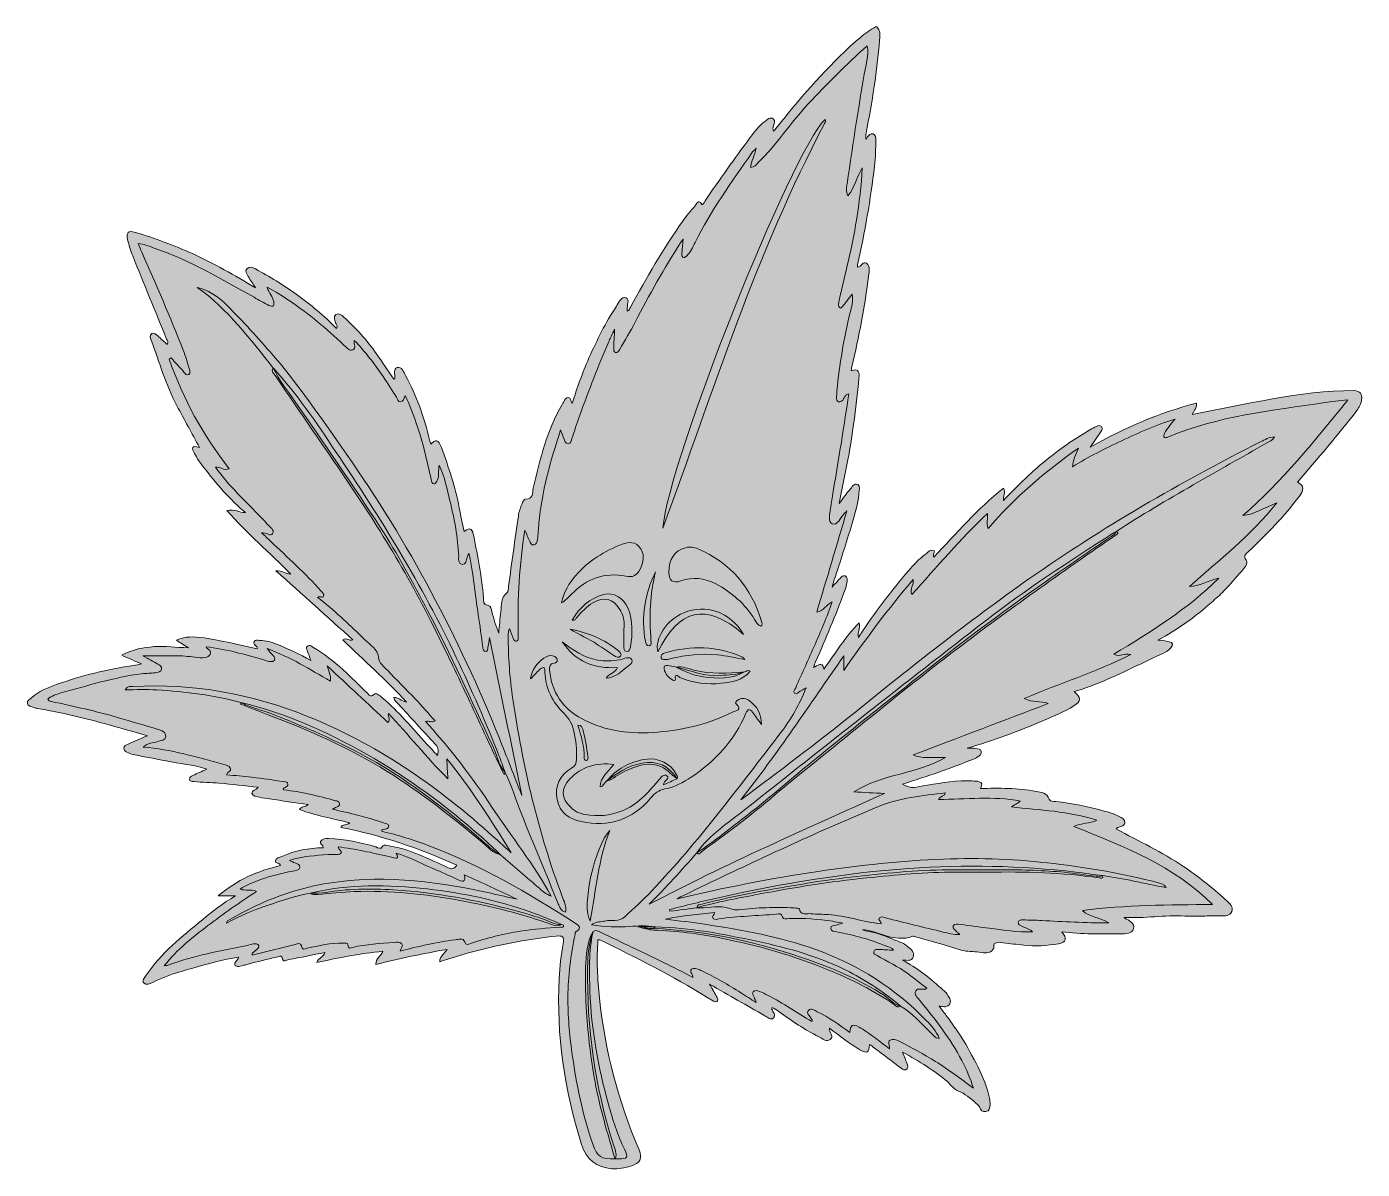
# Model space of a CAD drawing. Extents: x 607 to 1393, y -1336 to -663.
import ezdxf

# ---------------------------------------------------------------- set-up
doc = ezdxf.new("R2010")
doc.units = 0
doc.header["$MEASUREMENT"] = 0
doc.layers.add('katman 1', color=7, linetype='Continuous')

# ---------------------------------------------------------------- blocks, each defined once
blk = doc.blocks.new('block 2')
at = {"layer": 'katman 1', "true_color": 0xffffff}
h = blk.add_hatch(color=7, dxfattribs=at)
h.dxf.hatch_style = 2
edge = h.paths.add_edge_path()
edge.add_spline(control_points=[(1107.21, -663.29), (1109.63, -665.45), (1109.15, -668.3), (1108.93, -671.02), (1107.48, -689.48), (1104.55, -707.74), (1100.97, -725.91), (1100.75, -727.02), (1100.56, -728.14), (1101.05, -729.78), (1101.32, -729.26), (1101.54, -728.69), (1101.89, -728.22), (1102.68, -727.17), (1103.56, -725.89), (1105.06, -726.47), (1106.43, -726.99), (1106.78, -728.57), (1106.74, -729.81), (1106.6, -735.05), (1106.55, -740.3), (1105.95, -745.49), (1103.65, -765.02), (1100.2, -784.37), (1096, -803.58), (1095.91, -803.99), (1095.99, -804.43), (1095.99, -804.92), (1098.08, -804.67), (1099.17, -801.21), (1101.2, -802.65), (1103.61, -804.34), (1102.73, -807.44), (1102.42, -809.97), (1100.15, -828.05), (1096.91, -845.96), (1092.56, -863.66), (1092.39, -864.34), (1092.38, -865.05), (1092.26, -866.03), (1096.97, -864.18), (1097.06, -867.33), (1096.78, -870.08), (1095.88, -879.2), (1094.83, -888.32), (1093.64, -897.41), (1091.62, -912.72), (1088.42, -927.81), (1085.13, -944.13), (1087.68, -940.78), (1089.36, -938.25), (1091.39, -936.04), (1092.67, -934.65), (1093.89, -931.96), (1096.08, -932.97), (1097.9, -933.8), (1096.94, -936.39), (1096.78, -938.18), (1096.1, -945.94), (1093.55, -953.26), (1091.32, -960.64), (1088.09, -971.35), (1084.56, -981.97), (1080.9, -993.45), (1082.86, -991.31), (1084.23, -989.75), (1085.69, -988.25), (1086.47, -987.44), (1087.35, -986.25), (1088.6, -986.83), (1089.98, -987.47), (1090.03, -989.01), (1089.79, -990.31), (1089.45, -992.16), (1089, -994.01), (1088.34, -995.77), (1083.07, -1009.82), (1077.33, -1023.68), (1071.25, -1037.4), (1070.86, -1038.3), (1070.53, -1039.22), (1069.92, -1040.77), (1072.45, -1040.06), (1075.05, -1036.51), (1076.06, -1041.73), (1082.99, -1032.42), (1088.53, -1022.69), (1096.94, -1014.43), (1097.73, -1017.87), (1095.88, -1020.16), (1096.41, -1023.05), (1097.23, -1021.84), (1098.03, -1020.62), (1098.85, -1019.4), (1107.77, -1006.05), (1117.52, -993.35), (1128.14, -981.32), (1130.66, -978.46), (1133.38, -975.82), (1136.5, -973.66), (1137.75, -972.79), (1138.98, -970.99), (1140.61, -971.77), (1142.26, -972.56), (1139.74, -974.37), (1140.92, -975.69), (1154.24, -961.97), (1166.53, -947.19), (1181.82, -935.2), (1183.31, -937.92), (1181.66, -939.82), (1181.92, -942.32), (1190.52, -933.42), (1198.95, -924.97), (1208.35, -917.54), (1216.14, -911.39), (1224.24, -905.71), (1232.86, -900.76), (1234.12, -900.03), (1235.41, -899.36), (1236.74, -898.77), (1237.65, -898.37), (1238.68, -897.88), (1239.6, -898.79), (1240.58, -899.75), (1239.92, -900.81), (1239.42, -901.58), (1237.61, -904.39), (1235.65, -907.1), (1232.97, -910.97), (1253.49, -899.45), (1273.94, -890.6), (1295.68, -885.03), (1295.54, -887.59), (1295.54, -887.59), (1293.07, -891.64), (1324.75, -885.96), (1355.89, -877.67), (1388.22, -877.62), (1392.29, -878.19), (1393.26, -879.4), (1392.84, -883.07), (1392.57, -885.46), (1391.5, -887.45), (1390.12, -889.32), (1379.06, -903.81), (1367.04, -917.49), (1355.04, -931.66), (1356.34, -932.51), (1358.22, -933.01), (1358.28, -935.04), (1358.33, -936.94), (1357.3, -938.36), (1356.25, -939.76), (1347.32, -951.71), (1337.01, -962.37), (1326.14, -972.53), (1324.74, -973.84), (1322.85, -974.68), (1324.81, -977.51), (1326.35, -979.73), (1323.78, -982.03), (1322.39, -984.05), (1318.52, -987.63), (1315.64, -992.12), (1311.74, -995.68), (1309.4, -998.06), (1306.98, -1000.33), (1304.36, -1002.39), (1294.75, -1011.17), (1284.21, -1018.62), (1272.88, -1024.61), (1274.88, -1024.74), (1277.17, -1025.08), (1279.41, -1025.57), (1281.95, -1026.12), (1282.07, -1027.53), (1280.45, -1029.25), (1279.14, -1030.65), (1277.5, -1031.65), (1275.78, -1032.45), (1258.6, -1040.35), (1241.98, -1049.55), (1223.56, -1054.97), (1227.79, -1058.45), (1227.75, -1060.72), (1223.29, -1063.41), (1217.66, -1066.8), (1211.6, -1069.37), (1205.57, -1071.96), (1190.86, -1078.28), (1175.87, -1083.87), (1160.45, -1088.35), (1162.21, -1088.45), (1163.96, -1088.24), (1165.69, -1088.46), (1166.99, -1088.63), (1168.5, -1088.71), (1168.81, -1090.32), (1169.1, -1091.83), (1167.9, -1092.66), (1166.81, -1093.43), (1166.33, -1093.76), (1165.83, -1094.08), (1165.3, -1094.29), (1151.15, -1100.13), (1136.68, -1105.04), (1122.33, -1109.49), (1128.62, -1112.83), (1129.54, -1111.14), (1137.12, -1110.05), (1145.91, -1108.78), (1154.66, -1107.11), (1163.62, -1107.61), (1164.92, -1107.68), (1166.26, -1107.57), (1167.51, -1108.04), (1169.47, -1108.78), (1169.58, -1109.35), (1168.28, -1112.11), (1179.35, -1111.75), (1190.32, -1111.75), (1201.16, -1113.78), (1204.24, -1114.35), (1207.57, -1114.51), (1208.88, -1118.41), (1209.4, -1119.94), (1211.42, -1119.56), (1212.81, -1119.73), (1222.24, -1120.85), (1231.52, -1122.61), (1240.67, -1125.17), (1243.9, -1126.07), (1247.13, -1127), (1250.09, -1128.62), (1251.58, -1129.44), (1253.61, -1130.09), (1253.44, -1132.2), (1253.29, -1134.12), (1251.34, -1134.35), (1249.84, -1134.87), (1249.32, -1135.04), (1248.69, -1135.02), (1248.35, -1135.85), (1261.58, -1143.12), (1275.34, -1149.49), (1287.91, -1157.98), (1296.61, -1163.84), (1304.76, -1170.4), (1312.58, -1177.37), (1312.91, -1177.65), (1313.26, -1177.93), (1313.54, -1178.25), (1315.16, -1180.06), (1317.57, -1181.73), (1316.37, -1184.54), (1315.2, -1187.31), (1312.38, -1187.03), (1309.91, -1187.08), (1306.86, -1187.15), (1303.8, -1186.95), (1300.75, -1187.23), (1296.77, -1187.23), (1292.79, -1187.41), (1288.81, -1187.17), (1276.87, -1186.48), (1264.99, -1188.7), (1253.01, -1187.99), (1252.85, -1188.14), (1253.02, -1188.2), (1253.38, -1188.41), (1255.86, -1189.87), (1259.39, -1191.24), (1258.53, -1194.57), (1257.68, -1197.83), (1253.89, -1197.6), (1251.01, -1197.66), (1239.52, -1197.89), (1228.03, -1197.83), (1216.26, -1196.46), (1219.56, -1200.42), (1218.89, -1202.81), (1214.35, -1203.51), (1207.58, -1204.55), (1200.75, -1205.33), (1193.89, -1204.29), (1189.87, -1203.68), (1185.77, -1203.79), (1181.74, -1203), (1180.03, -1202.67), (1177.97, -1202.2), (1176.34, -1203.63), (1176.14, -1204.44), (1176.33, -1205.27), (1176.16, -1206.08), (1174.94, -1208.82), (1172.53, -1208.94), (1170.05, -1208.86), (1168.35, -1208.81), (1166.74, -1208.07), (1165.01, -1208.2), (1161.4, -1208.2), (1157.87, -1207.71), (1154.46, -1206.5), (1146.24, -1203.57), (1137.65, -1201.85), (1129.35, -1199.16), (1129.07, -1199.07), (1128.75, -1199.02), (1128.48, -1199.11), (1117.25, -1203.25), (1107.73, -1195.64), (1098.78, -1195.23), (1100.87, -1196.11), (1104.79, -1196.52), (1108.49, -1197.72), (1112.38, -1198.98), (1116.14, -1200.58), (1119.93, -1202.08), (1121.98, -1202.89), (1123.94, -1203.86), (1125.65, -1205.24), (1127.61, -1206.84), (1129.73, -1208.71), (1128.67, -1211.45), (1127.67, -1214.02), (1125, -1213.16), (1122.51, -1213.17), (1130.89, -1217.74), (1138.13, -1223.42), (1145.02, -1229.56), (1146.34, -1230.73), (1147.66, -1231.88), (1148.67, -1233.31), (1149.83, -1234.95), (1151.44, -1236.57), (1150.22, -1238.82), (1148.88, -1241.31), (1146.62, -1240.76), (1143.97, -1240.18), (1145.7, -1242.54), (1147.27, -1244.52), (1148.83, -1246.5), (1151.61, -1250.39), (1154.28, -1254.36), (1157.01, -1258.3), (1160.6, -1264.1), (1163.79, -1270.12), (1166.94, -1276.18), (1169.59, -1282.14), (1172.56, -1287.98), (1173.62, -1294.52), (1173.83, -1295.81), (1174.12, -1297.09), (1174.03, -1298.41), (1173.91, -1300.19), (1173.71, -1302.15), (1171.53, -1302.43), (1169.62, -1302.67), (1168.2, -1301.66), (1167.87, -1299.56), (1164.84, -1296.64), (1161.7, -1293.82), (1158.11, -1291.57), (1154.41, -1290.27), (1151.36, -1288.09), (1149.15, -1284.81), (1141.12, -1278.39), (1132.55, -1272.8), (1122.46, -1267.36), (1123.59, -1270.26), (1124.31, -1272.11), (1125.03, -1273.95), (1125.45, -1275.03), (1126.15, -1276.2), (1125.09, -1277.19), (1123.87, -1278.36), (1122.61, -1277.61), (1121.55, -1276.82), (1116.3, -1272.89), (1111.09, -1268.9), (1105.86, -1264.94), (1104.95, -1264.24), (1104.04, -1263.56), (1103.01, -1262.79), (1102.67, -1267.9), (1101.64, -1268.42), (1097.32, -1265.93), (1091.05, -1262.32), (1085.33, -1257.89), (1079.49, -1253.26), (1078.94, -1255.8), (1082.47, -1258.07), (1079.88, -1259.92), (1077.47, -1261.64), (1075.18, -1259.35), (1073.06, -1258.28), (1064.84, -1254.13), (1057.18, -1249.09), (1049.81, -1243.57), (1048.54, -1242.63), (1047.11, -1241.9), (1045.69, -1241.03), (1045.57, -1241.51), (1045.38, -1241.81), (1045.46, -1242.01), (1046.12, -1243.73), (1047.93, -1245.71), (1046.41, -1247.22), (1044.79, -1248.85), (1042.93, -1246.79), (1041.42, -1245.94), (1030.87, -1240.02), (1020.4, -1233.97), (1008.79, -1227.33), (1010.65, -1230.59), (1011.99, -1232.83), (1013.21, -1235.13), (1013.52, -1235.72), (1013.77, -1236.68), (1013.49, -1237.16), (1012.94, -1238.09), (1011.88, -1237.64), (1011.14, -1237.29), (1009.83, -1236.67), (1008.6, -1235.88), (1007.36, -1235.11), (987.03, -1222.47), (965.73, -1211.64), (944.17, -1201.3), (943.95, -1201.19), (943.63, -1201.27), (943.03, -1201.24), (942.12, -1212.72), (942.79, -1224.13), (943.96, -1235.53), (947.15, -1266.49), (955.03, -1296.25), (967.22, -1324.88), (969.35, -1329.87), (967.73, -1333.04), (962.49, -1334.48), (958.85, -1335.48), (955.17, -1336.39), (951.3, -1336.06), (942.08, -1335.26), (936.27, -1330.94), (933.34, -1321.69), (923.22, -1289.8), (918.58, -1257.25), (920.15, -1223.85), (920.47, -1217.03), (921.32, -1210.18), (922.58, -1203.47), (923.39, -1199.19), (922.16, -1198.65), (918.33, -1199.04), (896.79, -1201.26), (875.78, -1205.9), (855.16, -1212.42), (853.52, -1212.94), (851.88, -1213.45), (849.84, -1214.1), (849.8, -1210.64), (852.75, -1209.38), (854.21, -1206.84), (839.93, -1209.29), (826.15, -1212.24), (812.25, -1215.73), (811.94, -1212), (815.49, -1210.78), (816.39, -1207.97), (803.27, -1209.23), (790.55, -1211.6), (777.49, -1214.62), (778.25, -1211.72), (781.48, -1211.41), (782.24, -1208.63), (774.97, -1210.09), (767.9, -1211.59), (760.78, -1212.88), (759.54, -1213.1), (757.42, -1214.94), (756.94, -1211.54), (756.76, -1210.24), (754.85, -1211.1), (753.87, -1211.33), (748.2, -1212.64), (742.56, -1214.11), (736.91, -1215.54), (736.06, -1215.75), (735.24, -1216.07), (734.38, -1216.22), (732.7, -1216.52), (730.53, -1217.75), (729.41, -1216.31), (728.01, -1214.51), (731.05, -1213.62), (731.4, -1211.5), (722.11, -1212.84), (713.23, -1215.29), (704.38, -1217.82), (696.26, -1220.15), (688.13, -1222.53), (680.56, -1226.41), (678.98, -1227.22), (676.94, -1228.06), (675.66, -1226.69), (674.13, -1225.07), (676, -1223.48), (676.9, -1222.12), (685.66, -1208.88), (698.04, -1199.3), (710.08, -1189.37), (715.98, -1184.5), (722.03, -1179.81), (729.46, -1175.32), (725.72, -1175.32), (723.05, -1175.32), (719.39, -1175.32), (730.47, -1165.79), (742.72, -1160.56), (756.13, -1157.48), (755.54, -1155.7), (752.81, -1156.4), (753.01, -1154.71), (753.22, -1152.89), (755.32, -1152.7), (756.73, -1152.08), (764.53, -1148.62), (772.78, -1147.11), (781.25, -1146.98), (781.6, -1145.08), (778.62, -1144.87), (779.64, -1143.23), (780.65, -1141.61), (782.52, -1141.35), (784.32, -1141.42), (793.85, -1141.85), (803.1, -1143.74), (812.21, -1146.48), (813.61, -1146.9), (815.03, -1148.44), (816.41, -1145.92), (816.92, -1144.98), (819.12, -1145.73), (820.56, -1145.97), (832.68, -1147.97), (843.44, -1153.6), (854.43, -1158.59), (856.86, -1159.69), (858.41, -1159.71), (859.85, -1157.26), (838, -1147.26), (815.31, -1139.69), (791.6, -1134.98), (792.67, -1132.79), (794.73, -1133.83), (796.93, -1132.33), (786.61, -1129.71), (776.74, -1127.98), (767.24, -1124.47), (768.22, -1122.33), (770.51, -1123.27), (772.29, -1121.58), (764.38, -1120.39), (757, -1119.28), (749.63, -1118.18), (747.62, -1117.87), (745.56, -1117.72), (743.59, -1117.22), (741.98, -1116.8), (739.61, -1116.89), (739.24, -1114.91), (738.88, -1112.97), (741.67, -1113.29), (742.89, -1111.3), (735.03, -1110.47), (727.49, -1109.58), (719.94, -1108.9), (715, -1108.46), (710.04, -1108.37), (705.1, -1108.02), (704.04, -1107.94), (702.51, -1107.98), (702.41, -1106.46), (702.34, -1105.36), (703.47, -1104.78), (704.4, -1104.35), (706.88, -1103.22), (709.38, -1102.14), (712.69, -1100.68), (704.32, -1097.93), (696.36, -1097.46), (688.66, -1095.84), (682.52, -1094.57), (676.35, -1093.45), (670.21, -1092.22), (668.93, -1091.97), (667.66, -1091.6), (666.45, -1091.11), (665.25, -1090.62), (663.87, -1090.05), (663.74, -1088.53), (663.6, -1086.91), (665.01, -1086.39), (666.21, -1085.87), (669.66, -1084.37), (673.13, -1082.9), (677.65, -1080.95), (668.51, -1078.37), (660.34, -1075.95), (652.11, -1073.75), (639.16, -1070.28), (626.13, -1067.12), (612.88, -1064.9), (612.16, -1064.78), (611.47, -1064.54), (610.77, -1064.33), (609.25, -1063.87), (607.31, -1063.62), (606.92, -1061.89), (606.54, -1060.26), (608.38, -1059.56), (609.41, -1058.61), (613.57, -1054.74), (618.76, -1052.72), (623.98, -1050.85), (638.83, -1045.53), (654.07, -1041.7), (669.73, -1039.59), (671.01, -1039.42), (672.27, -1039.09), (674.22, -1038.7), (670.14, -1036.91), (666.69, -1035.4), (662.48, -1033.54), (669.05, -1029.97), (675.31, -1029.02), (681.65, -1028.47), (688.06, -1027.91), (694.45, -1028.95), (701.77, -1029.2), (699.02, -1027.46), (696.95, -1026.15), (694.69, -1024.72), (702.59, -1021.35), (708.19, -1021.97), (742.27, -1029.72), (742.69, -1029.11), (742.14, -1028.77), (741.87, -1028.37), (741.28, -1027.47), (739.67, -1026.93), (740.52, -1025.53), (741.23, -1024.37), (742.63, -1024.79), (743.76, -1024.78), (747.47, -1024.76), (750.93, -1025.91), (754.33, -1027.26), (760.83, -1029.82), (767.06, -1032.96), (773.97, -1036.61), (773.16, -1034.42), (772.53, -1032.88), (772.02, -1031.32), (771.68, -1030.28), (770.73, -1029.09), (771.96, -1028.11), (773.12, -1027.19), (774.15, -1028.2), (775.09, -1028.78), (781.44, -1032.68), (787.46, -1037.04), (792.93, -1042.1), (797.73, -1046.57), (802.37, -1051.21), (807.12, -1055.75), (808.17, -1056.75), (808.69, -1058.73), (811, -1056.59), (812.35, -1055.32), (814.39, -1057.32), (815.86, -1058.55), (825.65, -1066.72), (833.76, -1076.5), (842.32, -1085.85), (844.28, -1087.97), (846.24, -1090.1), (848.47, -1092.52), (849.48, -1089.55), (848.79, -1087.62), (846.97, -1085.68), (839.79, -1078.02), (832.72, -1070.26), (825.67, -1062.48), (824.63, -1061.33), (823.21, -1060.4), (822.76, -1058.5), (825.51, -1058.11), (827.07, -1060.6), (830.27, -1061.15), (818.21, -1047.83), (804.97, -1036.79), (792.8, -1024.48), (794.98, -1022.87), (796.52, -1025.51), (798.7, -1024.49), (783.7, -1011.03), (768.82, -997.68), (753.32, -983.76), (756.91, -983.62), (758.89, -985.48), (762.19, -985.83), (749.59, -973.11), (736.45, -961.85), (724.42, -948.26), (728.95, -947.16), (731.71, -949.57), (735.47, -949.48), (734.35, -948.57), (733.2, -947.7), (732.15, -946.73), (723.01, -938.28), (715.11, -928.75), (707.76, -918.74), (706.82, -917.45), (706.08, -916.02), (705.31, -914.62), (703.74, -911.76), (703.37, -909.63), (708.34, -911.14), (703.72, -902.63), (699.35, -894.65), (695.04, -886.63), (688.46, -874.36), (684.73, -860.97), (679.87, -848.02), (679.37, -846.69), (678.73, -845.03), (680.34, -844.08), (681.76, -843.24), (682.76, -844.64), (683.7, -845.43), (685.6, -847.02), (687.38, -848.72), (689.36, -850.5), (690.22, -849.16), (689.33, -848.24), (688.96, -847.32), (682.31, -830.99), (675.61, -814.68), (669.01, -798.32), (667.76, -795.22), (666.79, -791.99), (665.97, -788.74), (664.91, -784.6), (666.37, -783.22), (670.55, -784.44), (682.04, -787.81), (693.22, -792), (704.12, -796.97), (716.87, -802.79), (729, -809.7), (741.28, -817.01), (739.86, -814.83), (738.34, -812.71), (737.05, -810.45), (736.23, -809.01), (734.69, -807.28), (736.32, -805.72), (737.72, -804.38), (739.65, -805.13), (741.22, -805.96), (749.6, -810.42), (757.68, -815.36), (765.36, -820.92), (773.75, -826.99), (781.68, -833.62), (789.08, -840.97), (790.05, -839.45), (788.7, -838.68), (788.48, -837.66), (788.12, -836.01), (786.83, -834.09), (788.72, -832.88), (790.41, -831.79), (792.02, -833.12), (793.32, -834.31), (800.44, -840.83), (806.96, -847.88), (812.48, -855.83), (815.96, -860.83), (819.37, -865.89), (822.79, -870.89), (823.48, -870.87), (823.42, -870.42), (823.43, -870.01), (823.47, -867.9), (822.47, -864.74), (824.75, -864.13), (827.5, -863.41), (828.59, -866.6), (829.72, -868.73), (836.09, -880.78), (840.84, -893.42), (843.86, -906.72), (844.05, -907.56), (844.36, -908.38), (844.64, -909.28), (847.55, -906.04), (849.07, -906.44), (850.8, -911.14), (855.06, -922.77), (859.08, -934.48), (861.33, -946.72), (862.17, -951.29), (863.15, -955.85), (864.13, -960.73), (868.21, -957.32), (869.18, -960), (869.84, -963.33), (872.25, -975.34), (874.57, -987.35), (875.57, -999.58), (875.73, -1001.48), (875.21, -1003.88), (878.52, -1004.22), (879.72, -1004.34), (880.16, -1006.47), (880.56, -1007.88), (881.74, -1012.13), (882.91, -1016.39), (884.58, -1020.56), (884.98, -1016.28), (885.25, -1011.99), (885.84, -1007.75), (886.37, -1003.85), (885.62, -999.51), (889.63, -996.64), (890.38, -996.1), (890.18, -994.19), (890.36, -992.9), (892.28, -979.05), (894.14, -965.19), (896.16, -951.36), (896.51, -948.94), (897.43, -946.57), (898.3, -944.27), (898.69, -943.24), (899.64, -941.58), (900.29, -941.6), (905.21, -941.73), (904.29, -937.72), (904.91, -935.13), (908.97, -918.1), (912.86, -901.03), (921.99, -885.76), (922.29, -885.26), (922.56, -884.74), (922.88, -884.25), (923.6, -883.16), (924.25, -881.59), (925.6, -881.62), (927.5, -881.65), (926.52, -884), (927.78, -885.15), (930.88, -876.06), (933.83, -867.07), (937.71, -858.44), (942.45, -847.93), (947.51, -837.59), (953.88, -827.96), (955.32, -825.8), (956.71, -821.99), (959.62, -823.02), (961.85, -823.82), (960.04, -827.47), (960.17, -829.85), (960.19, -830.14), (960.17, -830.43), (960.17, -830.79), (961.76, -830.76), (961.71, -829.3), (962.18, -828.44), (971.75, -811.24), (981.46, -794.12), (992.81, -778.01), (995.07, -774.8), (997.54, -771.7), (1000.21, -768.82), (1000.95, -768.03), (1001.86, -764.38), (1004.21, -767.94), (1004.68, -768.66), (1005.67, -766.72), (1006.21, -765.92), (1014.59, -753.28), (1023.55, -741.05), (1032.52, -728.82), (1035.11, -725.29), (1037.83, -721.86), (1041.3, -719.13), (1042.77, -717.97), (1044.44, -716.27), (1046.31, -717.61), (1047.83, -718.68), (1046.55, -720.56), (1046.25, -722.07), (1046.1, -722.88), (1046, -723.7), (1046.51, -724.9), (1048.58, -722.35), (1050.68, -719.82), (1052.74, -717.26), (1066.43, -700.15), (1081.03, -683.89), (1097.63, -669.54), (1100.34, -667.19), (1103.5, -665.35), (1106.45, -663.27), (1106.62, -663.29), (1106.91, -663.29), (1107.21, -663.29)], knot_values=[0, 0, 0, 0, 1, 1, 1, 2, 2, 2, 3, 3, 3, 4, 4, 4, 5, 5, 5, 6, 6, 6, 7, 7, 7, 8, 8, 8, 9, 9, 9, 10, 10, 10, 11, 11, 11, 12, 12, 12, 13, 13, 13, 14, 14, 14, 15, 15, 15, 16, 16, 16, 17, 17, 17, 18, 18, 18, 19, 19, 19, 20, 20, 20, 21, 21, 21, 22, 22, 22, 23, 23, 23, 24, 24, 24, 25, 25, 25, 26, 26, 26, 27, 27, 27, 28, 28, 28, 29, 29, 29, 30, 30, 30, 31, 31, 31, 32, 32, 32, 33, 33, 33, 34, 34, 34, 35, 35, 35, 36, 36, 36, 37, 37, 37, 38, 38, 38, 39, 39, 39, 40, 40, 40, 41, 41, 41, 42, 42, 42, 43, 43, 43, 44, 44, 44, 45, 45, 45, 46, 46, 46, 47, 47, 47, 48, 48, 48, 49, 49, 49, 50, 50, 50, 51, 51, 51, 52, 52, 52, 53, 53, 53, 54, 54, 54, 55, 55, 55, 56, 56, 56, 57, 57, 57, 58, 58, 58, 59, 59, 59, 60, 60, 60, 61, 61, 61, 62, 62, 62, 63, 63, 63, 64, 64, 64, 65, 65, 65, 66, 66, 66, 67, 67, 67, 68, 68, 68, 69, 69, 69, 70, 70, 70, 71, 71, 71, 72, 72, 72, 73, 73, 73, 74, 74, 74, 75, 75, 75, 76, 76, 76, 77, 77, 77, 78, 78, 78, 79, 79, 79, 80, 80, 80, 81, 81, 81, 82, 82, 82, 83, 83, 83, 84, 84, 84, 85, 85, 85, 86, 86, 86, 87, 87, 87, 88, 88, 88, 89, 89, 89, 90, 90, 90, 91, 91, 91, 92, 92, 92, 93, 93, 93, 94, 94, 94, 95, 95, 95, 96, 96, 96, 97, 97, 97, 98, 98, 98, 99, 99, 99, 100, 100, 100, 101, 101, 101, 102, 102, 102, 103, 103, 103, 104, 104, 104, 105, 105, 105, 106, 106, 106, 107, 107, 107, 108, 108, 108, 109, 109, 109, 110, 110, 110, 111, 111, 111, 112, 112, 112, 113, 113, 113, 114, 114, 114, 115, 115, 115, 116, 116, 116, 117, 117, 117, 118, 118, 118, 119, 119, 119, 120, 120, 120, 121, 121, 121, 122, 122, 122, 123, 123, 123, 124, 124, 124, 125, 125, 125, 126, 126, 126, 127, 127, 127, 128, 128, 128, 129, 129, 129, 130, 130, 130, 131, 131, 131, 132, 132, 132, 133, 133, 133, 134, 134, 134, 135, 135, 135, 136, 136, 136, 137, 137, 137, 138, 138, 138, 139, 139, 139, 140, 140, 140, 141, 141, 141, 142, 142, 142, 143, 143, 143, 144, 144, 144, 145, 145, 145, 146, 146, 146, 147, 147, 147, 148, 148, 148, 149, 149, 149, 150, 150, 150, 151, 151, 151, 152, 152, 152, 153, 153, 153, 154, 154, 154, 155, 155, 155, 156, 156, 156, 157, 157, 157, 158, 158, 158, 159, 159, 159, 160, 160, 160, 161, 161, 161, 162, 162, 162, 163, 163, 163, 164, 164, 164, 165, 165, 165, 166, 166, 166, 167, 167, 167, 168, 168, 168, 169, 169, 169, 170, 170, 170, 171, 171, 171, 172, 172, 172, 173, 173, 173, 174, 174, 174, 175, 175, 175, 176, 176, 176, 177, 177, 177, 178, 178, 178, 179, 179, 179, 180, 180, 180, 181, 181, 181, 182, 182, 182, 183, 183, 183, 184, 184, 184, 185, 185, 185, 186, 186, 186, 187, 187, 187, 188, 188, 188, 189, 189, 189, 190, 190, 190, 191, 191, 191, 192, 192, 192, 193, 193, 193, 194, 194, 194, 195, 195, 195, 196, 196, 196, 197, 197, 197, 198, 198, 198, 199, 199, 199, 200, 200, 200, 201, 201, 201, 202, 202, 202, 203, 203, 203, 204, 204, 204, 205, 205, 205, 206, 206, 206, 207, 207, 207, 208, 208, 208, 209, 209, 209, 210, 210, 210, 211, 211, 211, 212, 212, 212, 213, 213, 213, 214, 214, 214, 215, 215, 215, 216, 216, 216, 217, 217, 217, 218, 218, 218, 219, 219, 219, 220, 220, 220, 221, 221, 221, 222, 222, 222, 223, 223, 223, 224, 224, 224, 225, 225, 225, 226, 226, 226, 227, 227, 227, 228, 228, 228, 229, 229, 229, 230, 230, 230, 231, 231, 231, 232, 232, 232, 233, 233, 233, 234, 234, 234, 235, 235, 235, 236, 236, 236, 237, 237, 237, 238, 238, 238, 239, 239, 239, 240, 240, 240, 241, 241, 241, 242, 242, 242, 243, 243, 243, 244, 244, 244, 245, 245, 245, 246, 246, 246, 247, 247, 247, 248, 248, 248, 249, 249, 249, 250, 250, 250, 251, 251, 251, 252, 252, 252, 253, 253, 253, 254, 254, 254, 255, 255, 255, 256, 256, 256, 257, 257, 257, 258, 258, 258, 259, 259, 259, 260, 260, 260, 261, 261, 261, 262, 262, 262, 263, 263, 263, 264, 264, 264, 265, 265, 265, 266, 266, 266, 267, 267, 267, 268, 268, 268, 269, 269, 269, 270, 270, 270, 271, 271, 271, 272, 272, 272, 273, 273, 273, 274, 274, 274, 275, 275, 275, 276, 276, 276, 277, 277, 277, 278, 278, 278, 279, 279, 279, 280, 280, 280, 281, 281, 281, 282, 282, 282, 283, 283, 283, 284, 284, 284, 285, 285, 285, 286, 286, 286, 287, 287, 287, 288, 288, 288, 289, 289, 289, 290, 290, 290, 291, 291, 291, 292, 292, 292, 293, 293, 293, 294, 294, 294, 295, 295, 295, 296, 296, 296, 297, 297, 297, 298, 298, 298, 299, 299, 299, 300, 300, 300, 301, 301, 301, 302, 302, 302, 303, 303, 303, 304, 304, 304, 305, 305, 305, 306, 306, 306, 307, 307, 307, 308, 308, 308, 308], degree=3, periodic=1)
at = {"layer": 'katman 1', "true_color": 0x78a84e}
h = blk.add_hatch(color=75, dxfattribs=at)
h.dxf.hatch_style = 2
edge = h.paths.add_edge_path()
edge.add_spline(control_points=[(1121.18, -1240.22), (1128.17, -1244.33), (1133.41, -1250.4), (1139.1, -1255.99), (1140.36, -1257.22), (1141.2, -1259.19), (1144.06, -1259.24), (1142.33, -1254.81), (1139.36, -1251.71), (1136.4, -1248.64), (1118.04, -1229.63), (1096.18, -1215.97), (1071.45, -1206.99), (1050.28, -1199.31), (1028.16, -1195.49), (1005.98, -1192.03), (998.65, -1190.88), (991.27, -1190.08), (982.77, -1188.97), (993.05, -1186.84), (1002.41, -1186.24), (1011.64, -1185.01), (1012.12, -1186.51), (1009.51, -1187.2), (1010.98, -1188.61), (1011.93, -1189.53), (1013.18, -1189.07), (1014.31, -1188.9), (1025.57, -1187.16), (1036.97, -1187.15), (1048.28, -1186.03), (1049.63, -1185.9), (1051.26, -1185.16), (1051.71, -1187.82), (1051.97, -1189.37), (1054.24, -1188.72), (1055.59, -1188.68), (1064.23, -1188.38), (1072.78, -1189.07), (1081.31, -1190.31), (1083, -1190.56), (1084.66, -1190.95), (1087.18, -1191.44), (1085.35, -1191.96), (1084.36, -1192.15), (1083.44, -1192.54), (1082.25, -1193.04), (1079.98, -1192.28), (1080.19, -1194.5), (1080.35, -1196.21), (1082.27, -1196.3), (1083.66, -1196.55), (1093.74, -1198.33), (1103.55, -1201.05), (1112.99, -1205), (1114.4, -1205.58), (1116.1, -1205.74), (1117.2, -1207.38), (1114.16, -1207.21), (1111.31, -1207), (1108.47, -1206.91), (1107.37, -1206.88), (1105.9, -1206.57), (1105.48, -1208.04), (1105.05, -1209.52), (1106.46, -1209.96), (1107.44, -1210.52), (1113.52, -1213.99), (1119.89, -1216.94), (1125.53, -1221.13), (1129.23, -1223.88), (1132.84, -1226.74), (1136.68, -1229.68), (1135.95, -1230.12), (1135.76, -1230.34), (1135.54, -1230.37), (1133.74, -1230.66), (1131.21, -1229.41), (1130.24, -1231.17), (1129.02, -1233.4), (1131.26, -1235.26), (1132.58, -1236.87), (1141.73, -1248.04), (1150.64, -1259.37), (1157.36, -1272.25), (1160.1, -1277.51), (1162.44, -1282.93), (1164.21, -1288.69), (1156.92, -1283.08), (1149.57, -1277.71), (1141.85, -1272.84), (1134.94, -1268.48), (1127.69, -1264.74), (1120.46, -1260.96), (1118.76, -1260.08), (1116.82, -1259.25), (1115.1, -1260.35), (1113.32, -1261.48), (1115.21, -1263.29), (1114.79, -1265.5), (1111.44, -1262.91), (1108.38, -1260.44), (1105.19, -1258.15), (1102.48, -1256.19), (1099.73, -1254.24), (1096.81, -1252.63), (1092.95, -1250.51), (1091.87, -1251.2), (1091.37, -1255.73), (1085.2, -1251.19), (1078.97, -1246.9), (1072.17, -1243.56), (1070.55, -1242.77), (1068.58, -1240.99), (1067.03, -1242.76), (1065.4, -1244.61), (1067.91, -1246.02), (1068.66, -1247.6), (1068.89, -1248.07), (1069.56, -1248.39), (1068.96, -1249.34), (1060.45, -1244.13), (1052.15, -1238.53), (1043.22, -1234), (1041.53, -1233.15), (1039.86, -1232.22), (1038.09, -1231.57), (1036.9, -1231.13), (1035.34, -1230.68), (1034.38, -1231.8), (1033.52, -1232.8), (1034.5, -1233.99), (1034.98, -1235), (1035.42, -1235.91), (1036.04, -1236.75), (1036.24, -1238.16), (1033.2, -1236.23), (1030.13, -1234.34), (1027.12, -1232.36), (1019.82, -1227.52), (1012.11, -1223.42), (1004.29, -1219.5), (1003.89, -1219.3), (1003.49, -1219.14), (1003.09, -1218.97), (1001.47, -1218.27), (999.55, -1217.31), (998.15, -1218.58), (996.64, -1219.94), (999.07, -1221.33), (998.88, -1223.35), (993.03, -1220.34), (987.36, -1217.29), (981.59, -1214.48), (969.4, -1208.56), (957.15, -1202.76), (944.91, -1196.95), (943.41, -1196.24), (941.88, -1194.9), (940.11, -1196.46), (937.77, -1203.24), (937.02, -1210.26), (936.92, -1217.37), (936.39, -1252.87), (941.3, -1287.58), (951.94, -1321.48), (952.81, -1324.25), (954.7, -1327.08), (953.08, -1330.25), (944.71, -1330.33), (942.77, -1329.27), (940.05, -1321.6), (933.84, -1304.1), (930.26, -1285.98), (927.73, -1267.62), (926.23, -1256.78), (925.3, -1245.87), (925.35, -1234.95), (925.41, -1222.56), (926.93, -1210.25), (929.54, -1198.11), (929.66, -1197.54), (929.66, -1196.7), (930.02, -1196.47), (934.31, -1193.8), (931.16, -1192.42), (929.05, -1191.05), (901.88, -1173.38), (873.83, -1157.35), (843.44, -1145.78), (834.35, -1142.32), (825.05, -1139.47), (815.81, -1137.29), (815.38, -1136.19), (816.04, -1136.28), (816.37, -1136.2), (817.72, -1135.86), (819.72, -1136.18), (819.78, -1134.25), (819.84, -1132.58), (817.91, -1132.78), (816.76, -1132.37), (807.02, -1128.88), (796.94, -1126.65), (786.63, -1124.21), (787.56, -1123.76), (788.32, -1123.41), (789.06, -1123.02), (789.97, -1122.55), (791.02, -1122.05), (790.81, -1120.81), (790.61, -1119.6), (789.42, -1119.48), (788.44, -1119.23), (778.31, -1116.56), (768.2, -1113.8), (757.76, -1112.93), (757.36, -1111.71), (758.3, -1111.72), (758.88, -1111.43), (759.68, -1111.03), (760.51, -1110.51), (760.4, -1109.52), (760.25, -1108.22), (759.04, -1108.15), (758.07, -1108.01), (751.73, -1107.11), (745.39, -1106.16), (739.03, -1105.39), (734.14, -1104.79), (729.24, -1104.44), (724.27, -1103.98), (724.25, -1102.08), (727.35, -1102.14), (726.56, -1100.23), (725.82, -1098.43), (723.74, -1098.21), (722.13, -1097.77), (706.84, -1093.53), (691.61, -1089.02), (675.17, -1087.67), (677.76, -1085.08), (680.95, -1085.39), (683.62, -1084.43), (685.49, -1083.75), (688.27, -1083.75), (688.44, -1081.4), (688.62, -1078.93), (686.01, -1077.85), (683.98, -1077.23), (676.2, -1074.81), (668.33, -1072.69), (660.53, -1070.35), (647.54, -1066.45), (634.28, -1063.76), (621.09, -1060.74), (620.24, -1060.55), (619.34, -1060.51), (618.93, -1059.39), (621.16, -1057.45), (623.97, -1056.52), (626.72, -1055.79), (642.44, -1051.54), (657.99, -1046.53), (674.22, -1044.48), (676.96, -1044.13), (679.76, -1044.22), (682.5, -1043.88), (683.88, -1043.71), (685.61, -1043.42), (685.94, -1041.69), (686.22, -1040.17), (684.82, -1039.38), (683.73, -1038.73), (681.11, -1037.17), (678.4, -1035.77), (674.94, -1033.86), (682.77, -1033.86), (689.85, -1033.73), (696.93, -1033.91), (700.86, -1034.01), (704.76, -1034.64), (708.68, -1035), (710.92, -1035.2), (713.31, -1035.21), (714.58, -1033.09), (715.97, -1030.78), (712.76, -1030.3), (712.2, -1028.51), (723.88, -1030), (735.11, -1033.01), (746.25, -1036.34), (746.95, -1036.55), (747.63, -1036.89), (748.34, -1036.99), (749.74, -1037.17), (751.51, -1037.88), (752.42, -1036.54), (753.44, -1034.99), (751.76, -1033.95), (750.86, -1032.88), (750.24, -1032.14), (749.61, -1031.41), (748.11, -1029.66), (762.04, -1034.68), (773.41, -1041.96), (785.46, -1048.78), (785.9, -1045.41), (784.43, -1043.15), (783.53, -1039.83), (795.83, -1051.28), (807.56, -1062.19), (819.27, -1073.1), (821.17, -1071.18), (819.04, -1069.75), (819.67, -1067.91), (831.36, -1080.28), (841.81, -1093.52), (854.59, -1106.3), (854.39, -1102.03), (854.23, -1098.94), (854.02, -1094.49), (868.69, -1112.5), (880.23, -1131.22), (891.95, -1149.93), (887.48, -1145.92), (883.02, -1141.88), (878.54, -1137.88), (846.65, -1109.44), (811.83, -1085.61), (771.99, -1069.56), (738.93, -1056.24), (704.67, -1050.02), (669.02, -1051.94), (667.68, -1052.01), (666.08, -1051.53), (664.46, -1053.89), (671.1, -1053.89), (677.12, -1053.6), (683.1, -1053.94), (700.11, -1054.91), (716.95, -1057.18), (733.44, -1061.58), (738.87, -1064.75), (745.1, -1065.76), (750.87, -1068.03), (779.13, -1079.17), (806.67, -1091.59), (831.77, -1109.02), (847.47, -1119.92), (862.36, -1131.77), (876.68, -1144.37), (879.47, -1146.82), (882.2, -1149.44), (885.62, -1151.1), (893.31, -1157.75), (901, -1164.42), (908.72, -1171.05), (910.7, -1172.75), (912.8, -1174.31), (915.46, -1175.49), (905.43, -1156.9), (892.12, -1140.51), (880.57, -1122.96), (868.87, -1105.2), (855.87, -1088.38), (841.42, -1072.55), (843.38, -1071.82), (845.02, -1073.7), (847.1, -1072.28), (843.19, -1067.9), (839.43, -1063.48), (835.44, -1059.28), (830.02, -1053.56), (824.33, -1048.11), (818.98, -1042.33), (816.86, -1040.04), (814.04, -1038.7), (813.74, -1034.25), (813.48, -1030.4), (808.76, -1027.38), (805.61, -1024.34), (797.32, -1016.34), (789.02, -1008.34), (780.08, -1001.06), (779.4, -1000.51), (778.58, -1000.13), (777.86, -999.7), (779.35, -998.03), (780.78, -1000.22), (781.44, -998.74), (782.01, -997.45), (780.69, -996.66), (779.95, -995.82), (770.71, -985.27), (760.21, -975.98), (750.11, -966.28), (748.48, -964.71), (746.8, -963.17), (744.86, -961.36), (747.53, -961.07), (750.21, -963.87), (751.38, -961.92), (752.72, -959.72), (749.67, -957.98), (748.21, -956.33), (739.34, -946.27), (729.03, -937.55), (720.87, -926.83), (719.91, -925.57), (718.93, -924.31), (717.74, -922.78), (720.56, -922.26), (722.45, -925.04), (725.83, -923.68), (710.5, -903.97), (698.64, -882.57), (690.53, -859.21), (690.88, -858.93), (691.24, -858.64), (691.59, -858.34), (694.11, -861.15), (696.6, -863.99), (699.19, -866.74), (699.9, -867.5), (700.58, -869.06), (701.95, -868.17), (703.1, -867.44), (702.68, -866.01), (702.35, -864.93), (701.21, -861.18), (700.15, -857.38), (698.7, -853.73), (691.01, -834.37), (682.89, -815.18), (674.37, -796.17), (673.66, -794.58), (673, -792.97), (672.12, -790.91), (675.91, -791.34), (678.98, -792.83), (682.15, -793.9), (702.87, -800.9), (721.47, -812.18), (740.46, -822.69), (743.4, -824.31), (746.25, -826.09), (749.26, -827.54), (751.36, -828.54), (752.63, -828.05), (752.04, -825.24), (751.43, -822.33), (749.34, -820.14), (748.13, -816.79), (753.22, -819.04), (757.22, -822.01), (761.35, -824.78), (772.75, -832.44), (783.28, -841.19), (793.19, -850.7), (793.4, -850.9), (793.59, -851.12), (793.83, -851.29), (795.32, -852.37), (796.66, -854.53), (798.62, -853.71), (800.89, -852.74), (799.07, -850.32), (799.51, -848.15), (806.06, -854.77), (811.37, -861.99), (816.48, -869.37), (819.21, -873.33), (821.62, -877.5), (824.28, -881.51), (824.96, -882.54), (825.13, -884.36), (826.7, -884.3), (828.44, -884.23), (828.58, -882.32), (829.56, -880.61), (834.46, -891.43), (838.1, -902.26), (840.92, -913.37), (842.32, -918.87), (843.47, -924.44), (844.86, -929.94), (845.11, -930.92), (845.08, -932.61), (846.68, -932.49), (847.75, -932.4), (848.04, -931.1), (848.48, -930.18), (849.63, -927.74), (848.79, -925.05), (849.59, -921.58), (852.8, -928.84), (854.23, -935.74), (855.85, -942.56), (858.42, -953.33), (860.58, -964.16), (860.99, -975.28), (861.05, -977.04), (860.54, -979.71), (863, -980), (865.48, -980.29), (865.21, -977.43), (866.02, -975.87), (866.34, -975.25), (866.53, -974.57), (867, -973.37), (869.68, -985.79), (870.67, -997.85), (872.54, -1009.77), (873.53, -1016.1), (874.31, -1022.47), (875.17, -1028.81), (875.31, -1029.86), (875.56, -1031.18), (876.58, -1031.32), (878.3, -1031.55), (878.03, -1029.73), (878.25, -1028.79), (878.67, -1026.97), (878.7, -1025.07), (879.22, -1023.14), (885.34, -1054.2), (891.9, -1085.15), (898.19, -1116.19), (893.74, -1104.82), (889.37, -1093.41), (884.8, -1082.08), (861.02, -1023.06), (831.45, -967.18), (794.86, -915), (780.46, -894.47), (766.42, -873.71), (749.88, -854.8), (741.23, -844.92), (732.41, -835.21), (723.03, -826.01), (718.52, -821.58), (713.23, -818.44), (706.97, -816.85), (725.2, -829.73), (738.21, -847.43), (751.86, -864.54), (755.26, -871.68), (760.28, -877.78), (764.73, -884.23), (781.64, -908.71), (798.61, -933.15), (814.78, -958.11), (825.09, -974.02), (834.01, -990.78), (842.87, -1007.55), (856.5, -1033.34), (868.3, -1060.02), (880.77, -1086.37), (883.33, -1091.79), (884.44, -1097.9), (888.39, -1102.66), (892.29, -1110.5), (894.63, -1118.94), (897.93, -1127), (905.15, -1144.66), (912.38, -1162.3), (919.66, -1179.91), (920.46, -1181.85), (921.04, -1184.11), (923.84, -1184.83), (924.58, -1181.4), (923.06, -1178.51), (921.99, -1175.67), (907.85, -1138), (898.76, -1099.07), (892.9, -1059.34), (891.07, -1046.95), (890.12, -1034.43), (890.18, -1021.87), (890.19, -1020.51), (890.18, -1019.15), (891, -1017.7), (891.77, -1019.81), (892.5, -1021.94), (893.31, -1024.03), (893.59, -1024.72), (894.16, -1025.35), (894.97, -1025.21), (895.79, -1025.08), (896.03, -1024.3), (896.05, -1023.54), (896.07, -1022.52), (896.06, -1021.5), (896.04, -1020.48), (895.58, -1000.32), (896.67, -980.27), (900, -959.78), (901, -962.18), (901.75, -964.2), (902.68, -966.13), (903.23, -967.25), (903.72, -968.87), (905.39, -968.5), (906.82, -968.17), (907.24, -966.61), (907.4, -965.36), (907.83, -962.19), (908.03, -958.99), (908.3, -955.79), (909.88, -937.24), (915.05, -919.54), (921, -900.83), (921.9, -903.16), (922.33, -904.55), (922.96, -905.85), (923.56, -907.1), (923.78, -909.08), (925.55, -908.95), (926.94, -908.86), (927.28, -907.11), (927.7, -905.91), (929.22, -901.5), (930.53, -897.03), (932.13, -892.66), (937.58, -877.75), (943.26, -862.92), (949.56, -848.35), (950.41, -846.39), (951.42, -844.49), (952.86, -841.52), (952.63, -846.02), (952.42, -849.29), (952.33, -852.57), (952.3, -853.55), (952.21, -854.89), (953.36, -855.21), (954.48, -855.52), (955.2, -854.37), (955.69, -853.54), (958.86, -848.14), (962.16, -842.8), (965.03, -837.24), (973.25, -821.29), (982.01, -805.67), (991.63, -790.53), (991.92, -790.06), (992.29, -789.65), (993.21, -788.43), (992.91, -791.97), (992.64, -794.58), (992.46, -797.2), (992.4, -798.09), (992.62, -799.13), (993.64, -799.22), (994.21, -799.28), (994.97, -798.71), (995.43, -798.21), (997.54, -795.94), (998.87, -793.16), (1000.24, -790.43), (1009.66, -771.75), (1021.62, -754.68), (1033.68, -737.67), (1034.26, -736.86), (1034.99, -736.17), (1036.18, -734.82), (1035.48, -739.21), (1033.1, -742.39), (1033.03, -746.25), (1035.3, -746.16), (1036.2, -744.48), (1037.4, -743.31), (1048.36, -732.75), (1056.54, -719.83), (1066.9, -708.73), (1077.84, -697), (1089.1, -685.64), (1101.61, -674.6), (1102.3, -677.43), (1101.98, -679.81), (1101.56, -682.12), (1097.1, -706.62), (1093.39, -731.24), (1089.74, -755.87), (1089.43, -757.96), (1089.1, -760.1), (1090.3, -762.93), (1094.42, -757.55), (1095.64, -751.51), (1098.69, -746.35), (1098.28, -756.78), (1096.84, -767.03), (1095.3, -777.28), (1092.89, -793.3), (1088.48, -808.86), (1085.09, -824.66), (1084.91, -825.51), (1084.73, -826.38), (1084.73, -827.25), (1084.73, -827.77), (1084.93, -828.47), (1085.29, -828.78), (1086.05, -829.44), (1086.68, -828.7), (1087.09, -828.19), (1088.88, -825.93), (1090.61, -823.61), (1092.75, -820.8), (1093.58, -824.91), (1092.4, -828.32), (1091.58, -831.64), (1087.81, -846.8), (1085.37, -862.16), (1083.8, -877.69), (1083.77, -877.98), (1083.69, -878.27), (1083.72, -878.55), (1083.88, -880.52), (1082.68, -883.38), (1084.78, -884.17), (1086.97, -884.98), (1087.71, -881.98), (1088.99, -880.52), (1089.34, -880.13), (1089.7, -879.74), (1090.81, -879.64), (1089.41, -888.64), (1088.05, -897.66), (1086.61, -906.65), (1084.43, -920.16), (1082.11, -933.64), (1080.08, -947.18), (1079.63, -950.21), (1078.25, -954.87), (1081.08, -956.06), (1084.2, -957.37), (1085.71, -952.64), (1087.84, -950.44), (1088.23, -950.03), (1088.63, -949.62), (1089.64, -948.54), (1083.63, -968.79), (1077.86, -988.21), (1071.91, -1008.26), (1075.96, -1007.15), (1077.6, -1004.06), (1080.92, -1002.08), (1077.89, -1011.04), (1074.43, -1019.1), (1070.91, -1027.14), (1067.17, -1035.68), (1063.27, -1044.15), (1059.5, -1052.67), (1059.06, -1053.67), (1057.84, -1054.9), (1058.81, -1055.82), (1060.11, -1057.08), (1061.07, -1055.3), (1062.14, -1054.77), (1063.15, -1054.28), (1064.08, -1053.63), (1065.62, -1052.7), (1061.67, -1062.71), (1056.72, -1071.38), (1050.6, -1079.31), (1026.14, -1111.07), (1002.28, -1143.32), (974.62, -1172.46), (969.6, -1177.74), (964.18, -1182.64), (958.89, -1187.65), (955.55, -1190.82), (951.1, -1189.24), (947.21, -1190.13), (944.9, -1190.66), (942.36, -1190.25), (939.21, -1192.35), (947.37, -1193.55), (954.47, -1193.97), (961.66, -1193.37), (966.73, -1192.95), (971.82, -1192.56), (976.87, -1193.62), (974.48, -1195.94), (971.68, -1193.45), (969.28, -1194.25), (1001.57, -1195), (1033.01, -1201.18), (1063.54, -1211.76), (1080.32, -1217.57), (1096.81, -1224.21), (1111.77, -1234.09), (1114.96, -1236.12), (1117.28, -1239.39), (1121.18, -1240.22)], knot_values=[0, 0, 0, 0, 1, 1, 1, 2, 2, 2, 3, 3, 3, 4, 4, 4, 5, 5, 5, 6, 6, 6, 7, 7, 7, 8, 8, 8, 9, 9, 9, 10, 10, 10, 11, 11, 11, 12, 12, 12, 13, 13, 13, 14, 14, 14, 15, 15, 15, 16, 16, 16, 17, 17, 17, 18, 18, 18, 19, 19, 19, 20, 20, 20, 21, 21, 21, 22, 22, 22, 23, 23, 23, 24, 24, 24, 25, 25, 25, 26, 26, 26, 27, 27, 27, 28, 28, 28, 29, 29, 29, 30, 30, 30, 31, 31, 31, 32, 32, 32, 33, 33, 33, 34, 34, 34, 35, 35, 35, 36, 36, 36, 37, 37, 37, 38, 38, 38, 39, 39, 39, 40, 40, 40, 41, 41, 41, 42, 42, 42, 43, 43, 43, 44, 44, 44, 45, 45, 45, 46, 46, 46, 47, 47, 47, 48, 48, 48, 49, 49, 49, 50, 50, 50, 51, 51, 51, 52, 52, 52, 53, 53, 53, 54, 54, 54, 55, 55, 55, 56, 56, 56, 57, 57, 57, 58, 58, 58, 59, 59, 59, 60, 60, 60, 61, 61, 61, 62, 62, 62, 63, 63, 63, 64, 64, 64, 65, 65, 65, 66, 66, 66, 67, 67, 67, 68, 68, 68, 69, 69, 69, 70, 70, 70, 71, 71, 71, 72, 72, 72, 73, 73, 73, 74, 74, 74, 75, 75, 75, 76, 76, 76, 77, 77, 77, 78, 78, 78, 79, 79, 79, 80, 80, 80, 81, 81, 81, 82, 82, 82, 83, 83, 83, 84, 84, 84, 85, 85, 85, 86, 86, 86, 87, 87, 87, 88, 88, 88, 89, 89, 89, 90, 90, 90, 91, 91, 91, 92, 92, 92, 93, 93, 93, 94, 94, 94, 95, 95, 95, 96, 96, 96, 97, 97, 97, 98, 98, 98, 99, 99, 99, 100, 100, 100, 101, 101, 101, 102, 102, 102, 103, 103, 103, 104, 104, 104, 105, 105, 105, 106, 106, 106, 107, 107, 107, 108, 108, 108, 109, 109, 109, 110, 110, 110, 111, 111, 111, 112, 112, 112, 113, 113, 113, 114, 114, 114, 115, 115, 115, 116, 116, 116, 117, 117, 117, 118, 118, 118, 119, 119, 119, 120, 120, 120, 121, 121, 121, 122, 122, 122, 123, 123, 123, 124, 124, 124, 125, 125, 125, 126, 126, 126, 127, 127, 127, 128, 128, 128, 129, 129, 129, 130, 130, 130, 131, 131, 131, 132, 132, 132, 133, 133, 133, 134, 134, 134, 135, 135, 135, 136, 136, 136, 137, 137, 137, 138, 138, 138, 139, 139, 139, 140, 140, 140, 141, 141, 141, 142, 142, 142, 143, 143, 143, 144, 144, 144, 145, 145, 145, 146, 146, 146, 147, 147, 147, 148, 148, 148, 149, 149, 149, 150, 150, 150, 151, 151, 151, 152, 152, 152, 153, 153, 153, 154, 154, 154, 155, 155, 155, 156, 156, 156, 157, 157, 157, 158, 158, 158, 159, 159, 159, 160, 160, 160, 161, 161, 161, 162, 162, 162, 163, 163, 163, 164, 164, 164, 165, 165, 165, 166, 166, 166, 167, 167, 167, 168, 168, 168, 169, 169, 169, 170, 170, 170, 171, 171, 171, 172, 172, 172, 173, 173, 173, 174, 174, 174, 175, 175, 175, 176, 176, 176, 177, 177, 177, 178, 178, 178, 179, 179, 179, 180, 180, 180, 181, 181, 181, 182, 182, 182, 183, 183, 183, 184, 184, 184, 185, 185, 185, 186, 186, 186, 187, 187, 187, 188, 188, 188, 189, 189, 189, 190, 190, 190, 191, 191, 191, 192, 192, 192, 193, 193, 193, 194, 194, 194, 195, 195, 195, 196, 196, 196, 197, 197, 197, 198, 198, 198, 199, 199, 199, 200, 200, 200, 201, 201, 201, 202, 202, 202, 203, 203, 203, 204, 204, 204, 205, 205, 205, 206, 206, 206, 207, 207, 207, 208, 208, 208, 209, 209, 209, 210, 210, 210, 211, 211, 211, 212, 212, 212, 213, 213, 213, 214, 214, 214, 215, 215, 215, 216, 216, 216, 217, 217, 217, 218, 218, 218, 219, 219, 219, 220, 220, 220, 221, 221, 221, 222, 222, 222, 223, 223, 223, 224, 224, 224, 225, 225, 225, 226, 226, 226, 227, 227, 227, 228, 228, 228, 229, 229, 229, 230, 230, 230, 231, 231, 231, 232, 232, 232, 233, 233, 233, 234, 234, 234, 235, 235, 235, 236, 236, 236, 237, 237, 237, 238, 238, 238, 239, 239, 239, 240, 240, 240, 241, 241, 241, 242, 242, 242, 243, 243, 243, 244, 244, 244, 245, 245, 245, 246, 246, 246, 247, 247, 247, 248, 248, 248, 249, 249, 249, 250, 250, 250, 251, 251, 251, 252, 252, 252, 253, 253, 253, 254, 254, 254, 255, 255, 255, 256, 256, 256, 257, 257, 257, 258, 258, 258, 259, 259, 259, 260, 260, 260, 261, 261, 261, 262, 262, 262, 263, 263, 263, 264, 264, 264, 265, 265, 265, 265], degree=3, periodic=1)
at = {"layer": 'katman 1', "true_color": 0x131613}
h = blk.add_hatch(color=250, dxfattribs=at)
h.dxf.hatch_style = 2
edge = h.paths.add_edge_path()
edge.add_spline(control_points=[(981.25, -958.65), (984.48, -919.1), (1057.17, -736.7), (1076.8, -717.9), (1077.64, -718.79), (1076.91, -719.57), (1076.54, -720.27), (1036.25, -796.31), (1010.9, -878.34), (981.25, -958.65)], knot_values=[0, 0, 0, 0, 1, 1, 1, 2, 2, 2, 3, 3, 3, 3], degree=3, periodic=1)
at = {"layer": 'katman 1', "true_color": 0x9dc16e}
h = blk.add_hatch(color=73, dxfattribs=at)
h.dxf.hatch_style = 2
edge = h.paths.add_edge_path()
edge.add_spline(control_points=[(888.43, -1102.64), (888.18, -1103.09), (888.11, -1104.63), (887.34, -1103.09), (884.42, -1097.12), (881.64, -1091.08), (878.82, -1085.08), (872.03, -1070.6), (865.31, -1056.1), (858.44, -1041.68), (853.89, -1032.11), (849.21, -1022.6), (844.46, -1013.12), (827.43, -979.12), (806.94, -947.22), (785.27, -916.05), (774.41, -900.43), (763.74, -884.67), (753.04, -868.94), (752.18, -867.68), (750.08, -866.55), (751.9, -864.52), (765.78, -879.59), (777.13, -896.56), (788.5, -913.49), (814.7, -952.46), (839.5, -992.29), (859.57, -1034.84), (868.52, -1053.81), (876.96, -1073.03), (884.65, -1092.55), (885.96, -1095.89), (887.17, -1099.27), (888.43, -1102.64)], knot_values=[0, 0, 0, 0, 1, 1, 1, 2, 2, 2, 3, 3, 3, 4, 4, 4, 5, 5, 5, 6, 6, 6, 7, 7, 7, 8, 8, 8, 9, 9, 9, 10, 10, 10, 11, 11, 11, 11], degree=3, periodic=1)
at = {"layer": 'katman 1', "true_color": 0x79a84e}
h = blk.add_hatch(color=75, dxfattribs=at)
h.dxf.hatch_style = 2
edge = h.paths.add_edge_path()
edge.add_spline(control_points=[(1248.15, -960.89), (1262.9, -950.95), (1278.34, -942.14), (1293.7, -933.21), (1308.07, -924.87), (1322.58, -916.78), (1336.99, -908.51), (1338.58, -907.6), (1340.48, -906.98), (1341.64, -904.96), (1338.4, -905), (1335.88, -906.56), (1333.37, -907.83), (1286.03, -931.63), (1240.34, -958.24), (1196.91, -988.63), (1161.42, -1013.47), (1127.58, -1040.45), (1093.86, -1067.61), (1072.08, -1085.15), (1049.67, -1101.89), (1027.23, -1118.8), (1048.41, -1091.65), (1067.65, -1063.12), (1087.81, -1033.89), (1087.81, -1037.48), (1087.81, -1039.98), (1087.81, -1042.47), (1100.76, -1024.17), (1113.86, -1006.22), (1128.75, -989.02), (1129.27, -992.27), (1126.45, -994.36), (1127.91, -997.85), (1142.59, -981.63), (1156.42, -965.18), (1172.46, -949.98), (1173, -953.07), (1171.46, -955.45), (1172.8, -958.89), (1188.42, -940.81), (1205.97, -925.55), (1226.14, -911.52), (1224.31, -915.57), (1222.87, -918.64), (1222.52, -922.48), (1231.94, -916.77), (1241.66, -911.82), (1251.56, -907.19), (1261.56, -902.52), (1271.61, -897.91), (1283.01, -894.38), (1280.48, -897.56), (1278.06, -899.86), (1276.82, -902.95), (1276.51, -903.74), (1275.92, -904.71), (1276.82, -905.31), (1277.24, -905.59), (1278.19, -905.26), (1278.81, -905), (1308.35, -892.66), (1339.87, -889.32), (1371.11, -884.74), (1375.27, -884.13), (1379.46, -883.73), (1384.83, -883.09), (1365.1, -907.46), (1346.04, -931.14), (1322.82, -951.24), (1329.87, -950.48), (1335.7, -946.66), (1342.91, -943.73), (1327.54, -962.98), (1309.01, -977.51), (1291.4, -993.14), (1297.29, -992.8), (1302.28, -989.77), (1308.77, -988.07), (1290.21, -1006.57), (1268.93, -1019.59), (1246.92, -1032.95), (1249.18, -1033.96), (1250.57, -1033.66), (1251.89, -1033.38), (1253.25, -1033.09), (1254.58, -1032.62), (1256.83, -1033.1), (1236.49, -1043.5), (1215.29, -1049.94), (1194.12, -1059.11), (1199.23, -1061.5), (1203.8, -1060.26), (1208.24, -1061.99), (1182.01, -1071.98), (1155.78, -1081.96), (1128.63, -1092.3), (1132.3, -1093.88), (1135.13, -1093.79), (1137.93, -1093.81), (1140.79, -1093.84), (1143.65, -1093.82), (1147.72, -1093.82), (1130.05, -1103.76), (1110.04, -1103.5), (1093.76, -1114.09), (1099.75, -1114.38), (1105.74, -1114.67), (1111.73, -1114.96), (1065.18, -1135.86), (1018.59, -1156.63), (973.23, -1180.21), (983.01, -1170.5), (992.19, -1160.29), (1001.27, -1149.99), (1011.67, -1143.01), (1021.46, -1135.21), (1031.3, -1127.5), (1045.3, -1116.54), (1058.69, -1104.83), (1072.48, -1093.59), (1090.9, -1078.58), (1109.57, -1063.89), (1128.18, -1049.1), (1153.97, -1028.6), (1180.19, -1008.69), (1207.24, -989.84), (1219.91, -981.01), (1232.57, -972.18), (1245.37, -963.53), (1246.4, -962.78), (1247.8, -962.37), (1248.15, -960.89)], knot_values=[0, 0, 0, 0, 1, 1, 1, 2, 2, 2, 3, 3, 3, 4, 4, 4, 5, 5, 5, 6, 6, 6, 7, 7, 7, 8, 8, 8, 9, 9, 9, 10, 10, 10, 11, 11, 11, 12, 12, 12, 13, 13, 13, 14, 14, 14, 15, 15, 15, 16, 16, 16, 17, 17, 17, 18, 18, 18, 19, 19, 19, 20, 20, 20, 21, 21, 21, 22, 22, 22, 23, 23, 23, 24, 24, 24, 25, 25, 25, 26, 26, 26, 27, 27, 27, 28, 28, 28, 29, 29, 29, 30, 30, 30, 31, 31, 31, 32, 32, 32, 33, 33, 33, 34, 34, 34, 35, 35, 35, 36, 36, 36, 37, 37, 37, 38, 38, 38, 39, 39, 39, 40, 40, 40, 41, 41, 41, 42, 42, 42, 43, 43, 43, 44, 44, 44, 44], degree=3, periodic=1)
at = {"layer": 'katman 1', "true_color": 0x121413}
h = blk.add_hatch(color=250, dxfattribs=at)
h.dxf.hatch_style = 2
edge = h.paths.add_edge_path()
edge.add_spline(control_points=[(921.48, -1002.6), (923, -996.26), (926.02, -991.08), (930.02, -986.48), (937.42, -977.94), (946.83, -972.21), (957.27, -968.18), (963.16, -965.92), (966.95, -967.48), (969.11, -972.6), (970.85, -976.71), (968.34, -984.62), (964.64, -986.61), (962.99, -987.5), (961.22, -987.27), (959.51, -986.95), (946.86, -984.57), (936.31, -988.44), (927.47, -997.55), (925.95, -999.12), (924.36, -1000.61), (922.78, -1002.11), (922.58, -1002.3), (922.25, -1002.33), (921.48, -1002.6)], knot_values=[0, 0, 0, 0, 1, 1, 1, 2, 2, 2, 3, 3, 3, 4, 4, 4, 5, 5, 5, 6, 6, 6, 7, 7, 7, 8, 8, 8, 8], degree=3, periodic=1)
at = {"layer": 'katman 1', "true_color": 0x9dc16e}
h = blk.add_hatch(color=73, dxfattribs=at)
h.dxf.hatch_style = 2
edge = h.paths.add_edge_path()
edge.add_spline(control_points=[(1248.15, -960.89), (1250.38, -961.42), (1249.03, -962.05), (1248.19, -962.63), (1238.06, -969.68), (1227.86, -976.64), (1217.8, -983.79), (1202.3, -994.81), (1186.75, -1005.77), (1171.49, -1017.11), (1156.35, -1028.35), (1141.4, -1039.85), (1126.62, -1051.56), (1106.48, -1067.52), (1086.67, -1083.88), (1066.58, -1099.92), (1051.73, -1111.78), (1037.51, -1124.41), (1022.31, -1135.88), (1016.17, -1140.51), (1009.73, -1144.76), (1003.79, -1149.66), (1003.01, -1150.31), (1002.27, -1151.21), (1001.27, -1149.95), (1008.88, -1139.12), (1020, -1132.12), (1030.09, -1124.12), (1076.91, -1086.98), (1123.86, -1049.98), (1171.12, -1013.4), (1195.15, -994.81), (1220.66, -978.26), (1246.2, -961.81), (1246.78, -961.42), (1247.49, -961.19), (1248.15, -960.89)], knot_values=[0, 0, 0, 0, 1, 1, 1, 2, 2, 2, 3, 3, 3, 4, 4, 4, 5, 5, 5, 6, 6, 6, 7, 7, 7, 8, 8, 8, 9, 9, 9, 10, 10, 10, 11, 11, 11, 12, 12, 12, 12], degree=3, periodic=1)
at = {"layer": 'katman 1', "true_color": 0x121413}
h = blk.add_hatch(color=250, dxfattribs=at)
h.dxf.hatch_style = 2
edge = h.paths.add_edge_path()
edge.add_spline(control_points=[(1038.99, -1016.49), (1037.02, -1015.85), (1036.31, -1014.01), (1035.34, -1012.46), (1029.66, -1003.34), (1021.91, -996.47), (1012.44, -991.51), (1005.82, -988.04), (998.95, -987.3), (991.78, -989.78), (987.14, -991.38), (984.88, -989.7), (984.86, -984.87), (984.83, -976.7), (988.11, -971.88), (994.59, -970.18), (997.16, -969.51), (999.59, -969.9), (1001.84, -970.86), (1021.13, -979.14), (1033.45, -993.58), (1039.34, -1013.64), (1039.61, -1014.57), (1040.08, -1015.58), (1038.99, -1016.49)], knot_values=[0, 0, 0, 0, 1, 1, 1, 2, 2, 2, 3, 3, 3, 4, 4, 4, 5, 5, 5, 6, 6, 6, 7, 7, 7, 8, 8, 8, 8], degree=3, periodic=1)
at = {"layer": 'katman 1', "true_color": 0x161b16}
h = blk.add_hatch(color=250, dxfattribs=at)
h.dxf.hatch_style = 2
edge = h.paths.add_edge_path()
edge.add_spline(control_points=[(977.02, -984.35), (973.56, -997.61), (973.25, -1011.05), (974.26, -1024.6), (974.35, -1025.78), (974.88, -1027.64), (973.26, -1027.99), (971.66, -1028.34), (971.18, -1026.53), (970.96, -1025.34), (968.23, -1011.01), (970.67, -997.39), (977.02, -984.35)], knot_values=[0, 0, 0, 0, 1, 1, 1, 2, 2, 2, 3, 3, 3, 4, 4, 4, 4], degree=3, periodic=1)
at = {"layer": 'katman 1', "true_color": 0x141814}
h = blk.add_hatch(color=250, dxfattribs=at)
h.dxf.hatch_style = 2
edge = h.paths.add_edge_path()
edge.add_spline(control_points=[(927.84, -1012.84), (932.23, -1005.27), (938.16, -1000.12), (946.21, -997.85), (952.08, -996.2), (958.34, -999.7), (960.84, -1006.11), (963.65, -1013.33), (963.45, -1020.93), (962.16, -1028.47), (961.95, -1029.68), (961.69, -1031.47), (960.04, -1031.34), (958.16, -1031.2), (958.19, -1029.39), (958.21, -1027.96), (958.25, -1023.74), (958.29, -1019.52), (958.47, -1015.3), (958.61, -1012.09), (957.6, -1009.31), (955.96, -1006.65), (951.98, -1000.17), (946.56, -998.79), (940.04, -1002.67), (936.36, -1004.86), (933.52, -1007.99), (930.73, -1011.17), (930.07, -1011.92), (929.71, -1013.18), (927.84, -1012.84)], knot_values=[0, 0, 0, 0, 1, 1, 1, 2, 2, 2, 3, 3, 3, 4, 4, 4, 5, 5, 5, 6, 6, 6, 7, 7, 7, 8, 8, 8, 9, 9, 9, 10, 10, 10, 10], degree=3, periodic=1)
at = {"layer": 'katman 1', "true_color": 0x151a15}
h = blk.add_hatch(color=250, dxfattribs=at)
h.dxf.hatch_style = 2
edge = h.paths.add_edge_path()
edge.add_spline(control_points=[(978.35, -1031.63), (976.2, -1023.73), (983.79, -1012.56), (993.55, -1008.5), (1006.48, -1003.12), (1020.98, -1007.91), (1028.75, -1021.26), (1006.43, -1001.69), (990.17, -1006.86), (978.35, -1031.63)], knot_values=[0, 0, 0, 0, 1, 1, 1, 2, 2, 2, 3, 3, 3, 3], degree=3, periodic=1)
at = {"layer": 'katman 1', "true_color": 0x151b14}
h = blk.add_hatch(color=250, dxfattribs=at)
h.dxf.hatch_style = 2
edge = h.paths.add_edge_path()
edge.add_spline(control_points=[(926.76, -1018.27), (937.21, -1020.08), (946.63, -1024.23), (954.93, -1030.82), (955.9, -1031.59), (957.35, -1032.76), (956.33, -1034.01), (955.28, -1035.3), (953.66, -1034.5), (952.4, -1033.66), (949.13, -1031.5), (945.83, -1029.39), (942.61, -1027.16), (937.62, -1023.71), (931.93, -1021.52), (926.76, -1018.27)], knot_values=[0, 0, 0, 0, 1, 1, 1, 2, 2, 2, 3, 3, 3, 4, 4, 4, 5, 5, 5, 5], degree=3, periodic=1)
at = {"layer": 'katman 1', "true_color": 0x151b15}
h = blk.add_hatch(color=250, dxfattribs=at)
h.dxf.hatch_style = 2
edge = h.paths.add_edge_path()
edge.add_spline(control_points=[(921.99, -1025.61), (928.24, -1030.49), (934.64, -1035.05), (942.81, -1036.37), (947.18, -1037.08), (951.45, -1037.07), (955.79, -1036.2), (958.24, -1035.71), (961.86, -1033.87), (962.95, -1036.18), (964.05, -1038.5), (960.22, -1040.08), (958.41, -1041.8), (955.59, -1044.47), (952.41, -1046.63), (947.95, -1047.06), (949.45, -1044), (953.24, -1044.25), (954.45, -1040.77), (940.78, -1041.66), (929.59, -1037.26), (921.99, -1025.61)], knot_values=[0, 0, 0, 0, 1, 1, 1, 2, 2, 2, 3, 3, 3, 4, 4, 4, 5, 5, 5, 6, 6, 6, 7, 7, 7, 7], degree=3, periodic=1)
at = {"layer": 'katman 1', "true_color": 0x141814}
h = blk.add_hatch(color=250, dxfattribs=at)
h.dxf.hatch_style = 2
edge = h.paths.add_edge_path()
edge.add_spline(control_points=[(1029.58, -1036.12), (1023.73, -1034.91), (1018.66, -1033.93), (1013.49, -1033.34), (1004.09, -1032.26), (994.94, -1033.48), (985.82, -1035.56), (985.11, -1035.71), (984.42, -1036.01), (983.71, -1036.04), (982.44, -1036.09), (980.68, -1036.56), (980.21, -1035.09), (979.66, -1033.37), (981.38, -1032.47), (982.69, -1032.09), (998.02, -1027.58), (1013.1, -1028.2), (1027.85, -1034.52), (1028.3, -1034.71), (1028.63, -1035.22), (1029.58, -1036.12)], knot_values=[0, 0, 0, 0, 1, 1, 1, 2, 2, 2, 3, 3, 3, 4, 4, 4, 5, 5, 5, 6, 6, 6, 7, 7, 7, 7], degree=3, periodic=1)
at = {"layer": 'katman 1', "true_color": 0x111413}
h = blk.add_hatch(color=250, dxfattribs=at)
h.dxf.hatch_style = 2
edge = h.paths.add_edge_path()
edge.add_spline(control_points=[(903.34, -1047.52), (904.11, -1041.94), (907.1, -1038.14), (911.23, -1035.21), (912.91, -1034.01), (914.84, -1033.21), (916.98, -1034.01), (917.96, -1034.38), (918.79, -1035.06), (918.99, -1036.15), (919.22, -1037.48), (918.29, -1038), (917.2, -1038.14), (914.65, -1038.45), (914.35, -1040.12), (914.53, -1042.22), (915.67, -1055.35), (922.31, -1065), (933.75, -1071.08), (947.69, -1078.49), (962.86, -1080.19), (978.36, -1078.83), (993.69, -1077.49), (1008.58, -1074.1), (1022.38, -1066.99), (1023.84, -1066.23), (1028.7, -1066.03), (1024.42, -1062.19), (1023.45, -1061.31), (1024.83, -1060.17), (1025.95, -1059.62), (1028.17, -1058.54), (1030.41, -1059.02), (1032.19, -1060.3), (1036.62, -1063.46), (1039.07, -1067.81), (1039.3, -1074.33), (1037.16, -1071.38), (1035.62, -1069.18), (1033.99, -1067.04), (1032.33, -1064.88), (1031.32, -1065.13), (1030.2, -1067.74), (1023.43, -1083.65), (1012.27, -1095.87), (997.95, -1105.32), (993.19, -1108.46), (988.2, -1111.25), (982.51, -1112.29), (978.82, -1112.97), (976.4, -1115.03), (974.04, -1117.8), (963.24, -1130.49), (949.45, -1134.99), (933.23, -1131.59), (926.13, -1130.1), (920.44, -1126.37), (918.96, -1118.6), (917.42, -1110.54), (920.53, -1104.28), (927.41, -1100.02), (929.53, -1098.71), (930.42, -1097.28), (930.44, -1094.8), (930.48, -1089.24), (930.17, -1083.76), (928.87, -1078.32), (927.89, -1074.22), (926.12, -1070.8), (923.05, -1067.83), (916.2, -1061.19), (912.21, -1053.12), (911.75, -1043.46), (911.71, -1042.52), (912.2, -1041.15), (910.89, -1040.87), (910.25, -1040.74), (909.26, -1041.44), (908.66, -1042.01), (906.84, -1043.78), (905.12, -1045.67), (903.34, -1047.52)], knot_values=[0, 0, 0, 0, 1, 1, 1, 2, 2, 2, 3, 3, 3, 4, 4, 4, 5, 5, 5, 6, 6, 6, 7, 7, 7, 8, 8, 8, 9, 9, 9, 10, 10, 10, 11, 11, 11, 12, 12, 12, 13, 13, 13, 14, 14, 14, 15, 15, 15, 16, 16, 16, 17, 17, 17, 18, 18, 18, 19, 19, 19, 20, 20, 20, 21, 21, 21, 22, 22, 22, 23, 23, 23, 24, 24, 24, 25, 25, 25, 26, 26, 26, 27, 27, 27, 27], degree=3, periodic=1)
at = {"layer": 'katman 1', "true_color": 0x131814}
h = blk.add_hatch(color=250, dxfattribs=at)
h.dxf.hatch_style = 2
edge = h.paths.add_edge_path()
edge.add_spline(control_points=[(1029.37, -1043.27), (1030.37, -1043.34), (1031.11, -1042.12), (1032.64, -1042.87), (1028.23, -1048.63), (1021.76, -1049.29), (1015.6, -1050.05), (1007.4, -1051.04), (999.33, -1049.97), (991.58, -1046.85), (991, -1046.62), (987.97, -1043.18), (988.65, -1047.94), (988.72, -1048.44), (987.74, -1048.57), (987.22, -1048.24), (984.67, -1046.67), (982.65, -1044.63), (981.98, -1041.57), (981.64, -1039.99), (982.48, -1039.37), (983.92, -1039.57), (985.65, -1039.81), (987.36, -1040.2), (989.07, -1040.51), (997.72, -1042.61), (1006.02, -1046.27), (1015.29, -1045.49), (1020.07, -1045.08), (1024.83, -1044.96), (1029.37, -1043.27)], knot_values=[0, 0, 0, 0, 1, 1, 1, 2, 2, 2, 3, 3, 3, 4, 4, 4, 5, 5, 5, 6, 6, 6, 7, 7, 7, 8, 8, 8, 9, 9, 9, 10, 10, 10, 10], degree=3, periodic=1)
at = {"layer": 'katman 1', "true_color": 0x4b6c3c}
h = blk.add_hatch(color=87, dxfattribs=at)
h.dxf.hatch_style = 2
edge = h.paths.add_edge_path()
edge.add_spline(control_points=[(1029.37, -1043.27), (1021.82, -1047.96), (1013.46, -1047.24), (1005.3, -1046.27), (999.6, -1045.59), (994.21, -1043.2), (989.06, -1040.51), (992.78, -1040.04), (996.19, -1041.4), (999.67, -1042.29), (1009.51, -1044.78), (1019.43, -1044.43), (1029.37, -1043.27)], knot_values=[0, 0, 0, 0, 1, 1, 1, 2, 2, 2, 3, 3, 3, 4, 4, 4, 4], degree=3, periodic=1)
at = {"layer": 'katman 1', "true_color": 0x9bbf6c}
h = blk.add_hatch(color=73, dxfattribs=at)
h.dxf.hatch_style = 2
edge = h.paths.add_edge_path()
edge.add_spline(control_points=[(885.65, -1151.06), (881.07, -1150.2), (878.23, -1146.57), (874.97, -1143.86), (857, -1128.88), (838.76, -1114.34), (818.83, -1101.95), (796.52, -1088.06), (772.64, -1077.64), (748.17, -1068.4), (743.01, -1066.45), (737.87, -1064.45), (732.73, -1062.46), (732.63, -1062.42), (732.57, -1062.28), (732.49, -1062.18), (732.82, -1061.97), (733.15, -1061.75), (733.48, -1061.54), (759.44, -1067.79), (783.44, -1078.81), (806.61, -1091.77), (831.13, -1105.49), (853.46, -1122.29), (874.54, -1140.79), (878.33, -1144.1), (881.95, -1147.62), (885.65, -1151.06)], knot_values=[0, 0, 0, 0, 1, 1, 1, 2, 2, 2, 3, 3, 3, 4, 4, 4, 5, 5, 5, 6, 6, 6, 7, 7, 7, 8, 8, 8, 9, 9, 9, 9], degree=3, periodic=1)
at = {"layer": 'katman 1', "true_color": 0x869e5f}
h = blk.add_hatch(color=65, dxfattribs=at)
h.dxf.hatch_style = 2
edge = h.paths.add_edge_path()
edge.add_spline(control_points=[(931.25, -1074.77), (933.47, -1074.85), (933.7, -1075.97), (934.05, -1077.13), (935.65, -1082.45), (936.38, -1087.92), (937.09, -1093.4), (937.2, -1094.23), (937.44, -1095.31), (936.24, -1095.49), (934.97, -1095.7), (934.94, -1094.6), (934.96, -1093.75), (935.06, -1087.3), (933.08, -1081.22), (931.25, -1074.77)], knot_values=[0, 0, 0, 0, 1, 1, 1, 2, 2, 2, 3, 3, 3, 4, 4, 4, 5, 5, 5, 5], degree=3, periodic=1)
at = {"layer": 'katman 1', "true_color": 0xcd4238}
h = blk.add_hatch(color=15, dxfattribs=at)
h.dxf.hatch_style = 2
edge = h.paths.add_edge_path()
edge.add_spline(control_points=[(989.6, -1106.28), (987.02, -1107.46), (984.44, -1108.64), (981.69, -1109.91), (981.58, -1107.28), (985.79, -1106.19), (983.67, -1104.52), (981.93, -1103.14), (979.85, -1105.87), (978.52, -1107.47), (972.43, -1114.8), (966.09, -1121.78), (956.89, -1125.34), (949.92, -1128.04), (942.77, -1128.74), (935.44, -1127.42), (932.21, -1126.84), (929.34, -1125.42), (926.97, -1123.15), (921.27, -1117.69), (921.09, -1112.08), (926.53, -1106.39), (933.45, -1099.17), (941.95, -1096.77), (952.48, -1097.84), (948.85, -1102.31), (944.63, -1105.38), (944.3, -1111.04), (946.49, -1110.89), (946.45, -1108.62), (947.84, -1108.03), (954.1, -1102.95), (960.71, -1098.68), (968.86, -1097.14), (977.59, -1095.49), (984.95, -1098.58), (989.6, -1106.28)], knot_values=[0, 0, 0, 0, 1, 1, 1, 2, 2, 2, 3, 3, 3, 4, 4, 4, 5, 5, 5, 6, 6, 6, 7, 7, 7, 8, 8, 8, 9, 9, 9, 10, 10, 10, 11, 11, 11, 12, 12, 12, 12], degree=3, periodic=1)
at = {"layer": 'katman 1', "true_color": 0xcc646b}
h = blk.add_hatch(color=13, dxfattribs=at)
h.dxf.hatch_style = 2
edge = h.paths.add_edge_path()
edge.add_spline(control_points=[(989.6, -1106.28), (985.89, -1103.64), (983.04, -1099.74), (978.4, -1098.44), (971.36, -1096.45), (965.08, -1099.1), (958.89, -1101.84), (955.04, -1103.55), (951.87, -1106.57), (947.85, -1108.03), (953.74, -1100.69), (961.56, -1096.47), (970.65, -1094.93), (978.7, -1093.57), (985.97, -1097.42), (989.34, -1103.93), (989.74, -1104.7), (990.32, -1105.41), (989.6, -1106.28)], knot_values=[0, 0, 0, 0, 1, 1, 1, 2, 2, 2, 3, 3, 3, 4, 4, 4, 5, 5, 5, 6, 6, 6, 6], degree=3, periodic=1)
at = {"layer": 'katman 1', "true_color": 0x78a84e}
h = blk.add_hatch(color=75, dxfattribs=at)
h.dxf.hatch_style = 2
edge = h.paths.add_edge_path()
edge.add_spline(control_points=[(1240.26, -1163.32), (1252.63, -1164.99), (1264.74, -1168.08), (1277.74, -1170.43), (1276.22, -1167.96), (1274.24, -1167.94), (1272.62, -1167.51), (1252.6, -1162.22), (1232.22, -1158.75), (1211.69, -1156.29), (1190.1, -1153.7), (1168.39, -1152.82), (1146.65, -1153.64), (1121.88, -1154.58), (1097.28, -1157.33), (1072.76, -1160.9), (1044.82, -1164.96), (1017.2, -1170.61), (989.61, -1176.99), (995.19, -1174.26), (1000.75, -1171.48), (1006.36, -1168.8), (1040.03, -1152.75), (1073.82, -1136.96), (1108.25, -1122.64), (1120.61, -1117.51), (1134.12, -1116.26), (1147.67, -1114.67), (1146.96, -1116.84), (1144.77, -1116.53), (1143.62, -1118.57), (1159.79, -1118.36), (1175.69, -1116.39), (1191.99, -1119.48), (1189.91, -1120.81), (1188.26, -1121.86), (1186.6, -1122.91), (1203.34, -1124.85), (1220.14, -1125.24), (1236.83, -1130.78), (1232.64, -1132.85), (1228.31, -1132.22), (1223.36, -1134.43), (1253.25, -1146.33), (1282.27, -1157.67), (1305.04, -1180.37), (1279.5, -1180.68), (1253.9, -1180.6), (1228.45, -1183.94), (1232.73, -1187.73), (1238.3, -1188.12), (1243.88, -1191.11), (1229.97, -1191.35), (1217.2, -1190.44), (1204.42, -1189.82), (1200.78, -1189.65), (1197.14, -1189.55), (1193.5, -1189.47), (1192.34, -1189.45), (1190.92, -1189.42), (1190.63, -1190.82), (1190.34, -1192.27), (1191.83, -1192.62), (1192.78, -1193.19), (1194.59, -1194.29), (1196.88, -1194.48), (1198.95, -1196.46), (1190.02, -1196.99), (1181.79, -1195.37), (1173.53, -1194.39), (1167.89, -1193.72), (1162.28, -1192.84), (1156.64, -1192.2), (1155.15, -1192.03), (1153.09, -1191.24), (1152.28, -1193.05), (1151.56, -1194.66), (1153.59, -1195.38), (1154.44, -1196.47), (1154.78, -1196.9), (1155.26, -1197.21), (1156.11, -1197.97), (1152.38, -1198.39), (1149.39, -1197.32), (1146.41, -1196.61), (1135.08, -1193.92), (1123.79, -1191.08), (1112.49, -1188.28), (1111.24, -1187.98), (1109.81, -1187.12), (1108.81, -1188.31), (1107.59, -1189.75), (1110.22, -1190.28), (1109.92, -1191.7), (1099.35, -1190.8), (1089.26, -1186.95), (1078.62, -1186.32), (1075.28, -1186.13), (1071.91, -1186.19), (1068.59, -1185.81), (1066.17, -1185.52), (1062.73, -1187.43), (1061.76, -1183.06), (1061.66, -1182.62), (1059.65, -1182.47), (1058.51, -1182.41), (1047.57, -1181.82), (1036.63, -1182.26), (1025.77, -1183.5), (1022.88, -1183.84), (1020.77, -1182.58), (1018.3, -1182.11), (1012.61, -1181.03), (1006.97, -1182.77), (1001.29, -1182.27), (1001.45, -1180.48), (1002.91, -1180.5), (1004.15, -1180.18), (1024.66, -1174.86), (1045.53, -1171.34), (1066.41, -1167.88), (1085.66, -1164.69), (1105.05, -1162.62), (1124.48, -1161.02), (1143.39, -1159.46), (1162.34, -1159.99), (1181.29, -1159.93), (1193.53, -1159.89), (1205.74, -1160.36), (1217.92, -1161.41), (1224.12, -1161.95), (1230.25, -1163.23), (1236.47, -1163.7), (1237.78, -1163.79), (1239.06, -1164.11), (1240.26, -1163.32)], knot_values=[0, 0, 0, 0, 1, 1, 1, 2, 2, 2, 3, 3, 3, 4, 4, 4, 5, 5, 5, 6, 6, 6, 7, 7, 7, 8, 8, 8, 9, 9, 9, 10, 10, 10, 11, 11, 11, 12, 12, 12, 13, 13, 13, 14, 14, 14, 15, 15, 15, 16, 16, 16, 17, 17, 17, 18, 18, 18, 19, 19, 19, 20, 20, 20, 21, 21, 21, 22, 22, 22, 23, 23, 23, 24, 24, 24, 25, 25, 25, 26, 26, 26, 27, 27, 27, 28, 28, 28, 29, 29, 29, 30, 30, 30, 31, 31, 31, 32, 32, 32, 33, 33, 33, 34, 34, 34, 35, 35, 35, 36, 36, 36, 37, 37, 37, 38, 38, 38, 39, 39, 39, 40, 40, 40, 41, 41, 41, 42, 42, 42, 43, 43, 43, 44, 44, 44, 45, 45, 45, 45], degree=3, periodic=1)
at = {"layer": 'katman 1', "true_color": 0x151a15}
h = blk.add_hatch(color=250, dxfattribs=at)
h.dxf.hatch_style = 2
edge = h.paths.add_edge_path()
edge.add_spline(control_points=[(950.06, -1136.74), (943.1, -1154.19), (941.95, -1172), (938.4, -1190.27), (933.14, -1181.52), (941.15, -1145.85), (950.06, -1136.74)], knot_values=[0, 0, 0, 0, 1, 1, 1, 2, 2, 2, 2], degree=3, periodic=1)
at = {"layer": 'katman 1', "true_color": 0x78a84e}
h = blk.add_hatch(color=75, dxfattribs=at)
h.dxf.hatch_style = 2
edge = h.paths.add_edge_path()
edge.add_spline(control_points=[(921.59, -1192.09), (921.97, -1192.28), (922.63, -1192.39), (922.69, -1192.65), (923.07, -1194.27), (921.72, -1193.63), (921.1, -1193.68), (913.11, -1194.27), (905.14, -1194.95), (897.21, -1196.13), (887.24, -1197.61), (877.56, -1200.23), (867.98, -1203.3), (866.69, -1203.71), (865.39, -1205.01), (864.44, -1202.23), (863.7, -1200.02), (860.89, -1200.91), (858.92, -1201.18), (848.11, -1202.65), (837.46, -1204.91), (826.5, -1207.9), (826.54, -1206.13), (828.76, -1204.94), (827.38, -1203.42), (826.09, -1202), (824.34, -1202.62), (822.83, -1202.75), (814.71, -1203.46), (806.53, -1203.69), (798.57, -1205.72), (797.38, -1206.01), (795.73, -1206.92), (795.73, -1204.16), (795.73, -1202.63), (793.85, -1203.24), (792.82, -1203.2), (785.61, -1202.95), (778.66, -1204.67), (771.69, -1206.21), (770.13, -1206.55), (768.8, -1207.47), (768.35, -1204.7), (768.02, -1202.66), (766.03, -1203.63), (764.69, -1203.96), (756.24, -1206), (747.79, -1208.09), (739.31, -1210.17), (739.34, -1209.85), (739.29, -1209.54), (739.42, -1209.35), (740.6, -1207.58), (744.11, -1206.1), (743.22, -1204.63), (741.87, -1202.37), (738.63, -1204.08), (736.39, -1204.53), (720.72, -1207.75), (704.9, -1210.43), (689.87, -1216.22), (689.38, -1216.41), (688.78, -1216.34), (687.55, -1216.45), (695.21, -1206.91), (704.12, -1199.74), (713.31, -1192.81), (722.44, -1185.92), (731.74, -1179.27), (741.94, -1172.66), (738.41, -1171.21), (735.44, -1172.39), (732.29, -1171.44), (736.11, -1168.52), (740.43, -1167.33), (744.52, -1165.75), (750.51, -1163.43), (756.76, -1161.98), (763.04, -1160.69), (764.7, -1160.34), (767.09, -1160.57), (767.44, -1158.59), (767.83, -1156.32), (765.15, -1156.47), (763.78, -1155.6), (763.23, -1155.25), (762.59, -1155.03), (761.4, -1154.49), (769.19, -1151.55), (776.79, -1151.72), (784.24, -1150.96), (785.4, -1150.85), (786.58, -1150.99), (787.73, -1150.86), (789.1, -1150.71), (790.93, -1151.54), (791.71, -1150.03), (792.43, -1148.66), (790.04, -1148.22), (790.02, -1146.4), (800.15, -1147.7), (810.03, -1149.83), (819.88, -1152.17), (820.86, -1152.4), (821.87, -1152.61), (822.84, -1152.89), (826.36, -1153.89), (824.72, -1151.83), (824.14, -1150.09), (832.63, -1152.61), (840.1, -1156.87), (847.97, -1160.15), (852.41, -1162), (856.78, -1164.01), (861.15, -1166.02), (864, -1167.32), (865.23, -1166.66), (864.28, -1162.82), (874.99, -1167.78), (885.23, -1172.51), (895.49, -1177.26), (885.14, -1175.13), (874.97, -1172.42), (864.62, -1170.54), (832.96, -1164.8), (801.31, -1162.8), (769.71, -1170.89), (753.79, -1174.97), (739.04, -1181.85), (724.84, -1189.98), (724.66, -1190.08), (724.62, -1190.39), (724.17, -1191.3), (732.37, -1187.28), (740.02, -1183.46), (748.19, -1180.95), (756.65, -1178.34), (764.94, -1175.1), (773.74, -1173.69), (779.85, -1174.2), (785.81, -1172.59), (791.83, -1172.06), (805.55, -1170.82), (819.17, -1171.25), (832.81, -1172.55), (856.53, -1174.8), (879.74, -1179.63), (902.58, -1186.36), (907.04, -1187.67), (911.46, -1189.16), (915.74, -1191.02), (917.61, -1191.85), (919.48, -1192.63), (921.59, -1192.09)], knot_values=[0, 0, 0, 0, 1, 1, 1, 2, 2, 2, 3, 3, 3, 4, 4, 4, 5, 5, 5, 6, 6, 6, 7, 7, 7, 8, 8, 8, 9, 9, 9, 10, 10, 10, 11, 11, 11, 12, 12, 12, 13, 13, 13, 14, 14, 14, 15, 15, 15, 16, 16, 16, 17, 17, 17, 18, 18, 18, 19, 19, 19, 20, 20, 20, 21, 21, 21, 22, 22, 22, 23, 23, 23, 24, 24, 24, 25, 25, 25, 26, 26, 26, 27, 27, 27, 28, 28, 28, 29, 29, 29, 30, 30, 30, 31, 31, 31, 32, 32, 32, 33, 33, 33, 34, 34, 34, 35, 35, 35, 36, 36, 36, 37, 37, 37, 38, 38, 38, 39, 39, 39, 40, 40, 40, 41, 41, 41, 42, 42, 42, 43, 43, 43, 44, 44, 44, 45, 45, 45, 46, 46, 46, 47, 47, 47, 48, 48, 48, 49, 49, 49, 50, 50, 50, 51, 51, 51, 51], degree=3, periodic=1)
at = {"layer": 'katman 1', "true_color": 0x9cc06d}
h = blk.add_hatch(color=73, dxfattribs=at)
h.dxf.hatch_style = 2
edge = h.paths.add_edge_path()
edge.add_spline(control_points=[(1240.26, -1163.32), (1240.96, -1165.72), (1239.04, -1164.85), (1238.25, -1164.73), (1216.47, -1161.56), (1194.55, -1160.98), (1172.58, -1161.34), (1166.31, -1161.45), (1160.04, -1161.39), (1153.77, -1161.35), (1136.17, -1161.25), (1118.7, -1162.98), (1101.22, -1164.75), (1079.86, -1166.91), (1058.73, -1170.33), (1037.66, -1174.33), (1025.46, -1176.65), (1013.26, -1178.92), (1001.29, -1182.29), (996.01, -1182.98), (990.74, -1183.68), (985.46, -1184.37), (985.4, -1184.02), (985.33, -1183.67), (985.27, -1183.32), (994.85, -1181), (1004.39, -1178.53), (1014.01, -1176.39), (1051.03, -1168.17), (1088.39, -1161.88), (1126.23, -1159.12), (1159.01, -1156.74), (1191.82, -1157.58), (1224.5, -1161.28), (1229.76, -1161.87), (1234.96, -1163.03), (1240.26, -1163.32)], knot_values=[0, 0, 0, 0, 1, 1, 1, 2, 2, 2, 3, 3, 3, 4, 4, 4, 5, 5, 5, 6, 6, 6, 7, 7, 7, 8, 8, 8, 9, 9, 9, 10, 10, 10, 11, 11, 11, 12, 12, 12, 12], degree=3, periodic=1)
h = blk.add_hatch(color=73, dxfattribs=at)
h.dxf.hatch_style = 2
edge = h.paths.add_edge_path()
edge.add_spline(control_points=[(921.59, -1192.09), (919.86, -1193.41), (918.04, -1192.96), (916.24, -1192.32), (898.47, -1186), (880.24, -1181.4), (861.72, -1178.01), (841.16, -1174.26), (820.44, -1172), (799.51, -1172.78), (792.3, -1173.05), (785.1, -1173.92), (777.89, -1174.43), (776.51, -1174.53), (774.95, -1174.91), (773.75, -1173.7), (796.45, -1168.16), (819.39, -1168.64), (842.38, -1171.23), (863.44, -1173.6), (884.09, -1177.93), (904.09, -1185.05), (910.01, -1187.17), (915.76, -1189.74), (921.59, -1192.09)], knot_values=[0, 0, 0, 0, 1, 1, 1, 2, 2, 2, 3, 3, 3, 4, 4, 4, 5, 5, 5, 6, 6, 6, 7, 7, 7, 8, 8, 8, 8], degree=3, periodic=1)
at = {"layer": 'katman 1', "true_color": 0x9dc06e}
h = blk.add_hatch(color=73, dxfattribs=at)
h.dxf.hatch_style = 2
edge = h.paths.add_edge_path()
edge.add_spline(control_points=[(1121.18, -1240.22), (1119.75, -1241.57), (1118.69, -1240.2), (1117.78, -1239.55), (1105.75, -1231.01), (1092.63, -1224.72), (1079.03, -1219.04), (1058.5, -1210.47), (1037.24, -1204.55), (1015.54, -1200.2), (1002.51, -1197.58), (989.27, -1195.9), (975.94, -1195.48), (972.76, -1195.38), (969.73, -1194.17), (966.51, -1193.59), (969.99, -1193.59), (973.46, -1193.59), (976.94, -1193.59), (997.16, -1193.95), (1016.91, -1197.83), (1036.58, -1202.06), (1055.41, -1206.1), (1073.97, -1211.12), (1091.19, -1220.14), (1101.91, -1225.77), (1111.97, -1232.36), (1121.18, -1240.22)], knot_values=[0, 0, 0, 0, 1, 1, 1, 2, 2, 2, 3, 3, 3, 4, 4, 4, 5, 5, 5, 6, 6, 6, 7, 7, 7, 8, 8, 8, 9, 9, 9, 9], degree=3, periodic=1)
at = {"layer": 'katman 1', "true_color": 0x4a6b3c}
h = blk.add_hatch(color=87, dxfattribs=at)
h.dxf.hatch_style = 2
edge = h.paths.add_edge_path()
edge.add_spline(control_points=[(953.11, -1330.23), (948.67, -1315.24), (944.1, -1300.27), (941.34, -1284.84), (938.9, -1271.29), (937.19, -1257.7), (936.33, -1243.93), (935.78, -1235.06), (935.42, -1226.21), (935.77, -1217.37), (936.05, -1210.23), (936.44, -1202.94), (940.15, -1196.44), (937.6, -1208.07), (937.91, -1219.87), (938.33, -1231.62), (939.11, -1254.18), (943.14, -1276.26), (949.18, -1297.99), (951.71, -1307.09), (954.5, -1316.08), (958.6, -1324.61), (961.07, -1329.74), (960.82, -1330.12), (954.86, -1330.3), (954.27, -1330.33), (953.69, -1330.27), (953.11, -1330.23)], knot_values=[0, 0, 0, 0, 1, 1, 1, 2, 2, 2, 3, 3, 3, 4, 4, 4, 5, 5, 5, 6, 6, 6, 7, 7, 7, 8, 8, 8, 9, 9, 9, 9], degree=3, periodic=1)
at = {"layer": 'katman 1', "lineweight": 0}
for points, knots in [([(1107.21, -663.29), (1109.63, -665.45), (1109.15, -668.3), (1108.93, -671.02), (1107.48, -689.48), (1104.55, -707.74), (1100.97, -725.91), (1100.75, -727.02), (1100.56, -728.14), (1101.05, -729.78), (1101.32, -729.26), (1101.54, -728.69), (1101.89, -728.22), (1102.68, -727.17), (1103.56, -725.89), (1105.06, -726.47), (1106.43, -726.99), (1106.78, -728.57), (1106.74, -729.81), (1106.6, -735.05), (1106.55, -740.3), (1105.95, -745.49), (1103.65, -765.02), (1100.2, -784.37), (1096, -803.58), (1095.91, -803.99), (1095.99, -804.43), (1095.99, -804.92), (1098.08, -804.67), (1099.17, -801.21), (1101.2, -802.65), (1103.61, -804.34), (1102.73, -807.44), (1102.42, -809.97), (1100.15, -828.05), (1096.91, -845.96), (1092.56, -863.66), (1092.39, -864.34), (1092.38, -865.05), (1092.26, -866.03), (1096.97, -864.18), (1097.06, -867.33), (1096.78, -870.08), (1095.88, -879.2), (1094.83, -888.32), (1093.64, -897.41), (1091.62, -912.72), (1088.42, -927.81), (1085.13, -944.13), (1087.68, -940.78), (1089.36, -938.25), (1091.39, -936.04), (1092.67, -934.65), (1093.89, -931.96), (1096.08, -932.97), (1097.9, -933.8), (1096.94, -936.39), (1096.78, -938.18), (1096.1, -945.94), (1093.55, -953.26), (1091.32, -960.64), (1088.09, -971.35), (1084.56, -981.97), (1080.9, -993.45), (1082.86, -991.31), (1084.23, -989.75), (1085.69, -988.25), (1086.47, -987.44), (1087.35, -986.25), (1088.6, -986.83), (1089.98, -987.47), (1090.03, -989.01), (1089.79, -990.31), (1089.45, -992.16), (1089, -994.01), (1088.34, -995.77), (1083.07, -1009.82), (1077.33, -1023.68), (1071.25, -1037.4), (1070.86, -1038.3), (1070.53, -1039.22), (1069.92, -1040.77), (1072.45, -1040.06), (1075.05, -1036.51), (1076.06, -1041.73), (1082.99, -1032.42), (1088.53, -1022.69), (1096.94, -1014.43), (1097.73, -1017.87), (1095.88, -1020.16), (1096.41, -1023.05), (1097.23, -1021.84), (1098.03, -1020.62), (1098.85, -1019.4), (1107.77, -1006.05), (1117.52, -993.35), (1128.14, -981.32), (1130.66, -978.46), (1133.38, -975.82), (1136.5, -973.66), (1137.75, -972.79), (1138.98, -970.99), (1140.61, -971.77), (1142.26, -972.56), (1139.74, -974.37), (1140.92, -975.69), (1154.24, -961.97), (1166.53, -947.19), (1181.82, -935.2), (1183.31, -937.92), (1181.66, -939.82), (1181.92, -942.32), (1190.52, -933.42), (1198.95, -924.97), (1208.35, -917.54), (1216.14, -911.39), (1224.24, -905.71), (1232.86, -900.76), (1234.12, -900.03), (1235.41, -899.36), (1236.74, -898.77), (1237.65, -898.37), (1238.68, -897.88), (1239.6, -898.79), (1240.58, -899.75), (1239.92, -900.81), (1239.42, -901.58), (1237.61, -904.39), (1235.65, -907.1), (1232.97, -910.97), (1253.49, -899.45), (1273.94, -890.6), (1295.68, -885.03), (1295.54, -887.59), (1295.54, -887.59), (1293.07, -891.64), (1324.75, -885.96), (1355.89, -877.67), (1388.22, -877.62), (1392.29, -878.19), (1393.26, -879.4), (1392.84, -883.07), (1392.57, -885.46), (1391.5, -887.45), (1390.12, -889.32), (1379.06, -903.81), (1367.04, -917.49), (1355.04, -931.66), (1356.34, -932.51), (1358.22, -933.01), (1358.28, -935.04), (1358.33, -936.94), (1357.3, -938.36), (1356.25, -939.76), (1347.32, -951.71), (1337.01, -962.37), (1326.14, -972.53), (1324.74, -973.84), (1322.85, -974.68), (1324.81, -977.51), (1326.35, -979.73), (1323.78, -982.03), (1322.39, -984.05), (1318.52, -987.63), (1315.64, -992.12), (1311.74, -995.68), (1309.4, -998.06), (1306.98, -1000.33), (1304.36, -1002.39), (1294.75, -1011.17), (1284.21, -1018.62), (1272.88, -1024.61), (1274.88, -1024.74), (1277.17, -1025.08), (1279.41, -1025.57), (1281.95, -1026.12), (1282.07, -1027.53), (1280.45, -1029.25), (1279.14, -1030.65), (1277.5, -1031.65), (1275.78, -1032.45), (1258.6, -1040.35), (1241.98, -1049.55), (1223.56, -1054.97), (1227.79, -1058.45), (1227.75, -1060.72), (1223.29, -1063.41), (1217.66, -1066.8), (1211.6, -1069.37), (1205.57, -1071.96), (1190.86, -1078.28), (1175.87, -1083.87), (1160.45, -1088.35), (1162.21, -1088.45), (1163.96, -1088.24), (1165.69, -1088.46), (1166.99, -1088.63), (1168.5, -1088.71), (1168.81, -1090.32), (1169.1, -1091.83), (1167.9, -1092.66), (1166.81, -1093.43), (1166.33, -1093.76), (1165.83, -1094.08), (1165.3, -1094.29), (1151.15, -1100.13), (1136.68, -1105.04), (1122.33, -1109.49), (1128.62, -1112.83), (1129.54, -1111.14), (1137.12, -1110.05), (1145.91, -1108.78), (1154.66, -1107.11), (1163.62, -1107.61), (1164.92, -1107.68), (1166.26, -1107.57), (1167.51, -1108.04), (1169.47, -1108.78), (1169.58, -1109.35), (1168.28, -1112.11), (1179.35, -1111.75), (1190.32, -1111.75), (1201.16, -1113.78), (1204.24, -1114.35), (1207.57, -1114.51), (1208.88, -1118.41), (1209.4, -1119.94), (1211.42, -1119.56), (1212.81, -1119.73), (1222.24, -1120.85), (1231.52, -1122.61), (1240.67, -1125.17), (1243.9, -1126.07), (1247.13, -1127), (1250.09, -1128.62), (1251.58, -1129.44), (1253.61, -1130.09), (1253.44, -1132.2), (1253.29, -1134.12), (1251.34, -1134.35), (1249.84, -1134.87), (1249.32, -1135.04), (1248.69, -1135.02), (1248.35, -1135.85), (1261.58, -1143.12), (1275.34, -1149.49), (1287.91, -1157.98), (1296.61, -1163.84), (1304.76, -1170.4), (1312.58, -1177.37), (1312.91, -1177.65), (1313.26, -1177.93), (1313.54, -1178.25), (1315.16, -1180.06), (1317.57, -1181.73), (1316.37, -1184.54), (1315.2, -1187.31), (1312.38, -1187.03), (1309.91, -1187.08), (1306.86, -1187.15), (1303.8, -1186.95), (1300.75, -1187.23), (1296.77, -1187.23), (1292.79, -1187.41), (1288.81, -1187.17), (1276.87, -1186.48), (1264.99, -1188.7), (1253.01, -1187.99), (1252.85, -1188.14), (1253.02, -1188.2), (1253.38, -1188.41), (1255.86, -1189.87), (1259.39, -1191.24), (1258.53, -1194.57), (1257.68, -1197.83), (1253.89, -1197.6), (1251.01, -1197.66), (1239.52, -1197.89), (1228.03, -1197.83), (1216.26, -1196.46), (1219.56, -1200.42), (1218.89, -1202.81), (1214.35, -1203.51), (1207.58, -1204.55), (1200.75, -1205.33), (1193.89, -1204.29), (1189.87, -1203.68), (1185.77, -1203.79), (1181.74, -1203), (1180.03, -1202.67), (1177.97, -1202.2), (1176.34, -1203.63), (1176.14, -1204.44), (1176.33, -1205.27), (1176.16, -1206.08), (1174.94, -1208.82), (1172.53, -1208.94), (1170.05, -1208.86), (1168.35, -1208.81), (1166.74, -1208.07), (1165.01, -1208.2), (1161.4, -1208.2), (1157.87, -1207.71), (1154.46, -1206.5), (1146.24, -1203.57), (1137.65, -1201.85), (1129.35, -1199.16), (1129.07, -1199.07), (1128.75, -1199.02), (1128.48, -1199.11), (1117.25, -1203.25), (1107.73, -1195.64), (1098.78, -1195.23), (1100.87, -1196.11), (1104.79, -1196.52), (1108.49, -1197.72), (1112.38, -1198.98), (1116.14, -1200.58), (1119.93, -1202.08), (1121.98, -1202.89), (1123.94, -1203.86), (1125.65, -1205.24), (1127.61, -1206.84), (1129.73, -1208.71), (1128.67, -1211.45), (1127.67, -1214.02), (1125, -1213.16), (1122.51, -1213.17), (1130.89, -1217.74), (1138.13, -1223.42), (1145.02, -1229.56), (1146.34, -1230.73), (1147.66, -1231.88), (1148.67, -1233.31), (1149.83, -1234.95), (1151.44, -1236.57), (1150.22, -1238.82), (1148.88, -1241.31), (1146.62, -1240.76), (1143.97, -1240.18), (1145.7, -1242.54), (1147.27, -1244.52), (1148.83, -1246.5), (1151.61, -1250.39), (1154.28, -1254.36), (1157.01, -1258.3), (1160.6, -1264.1), (1163.79, -1270.12), (1166.94, -1276.18), (1169.59, -1282.14), (1172.56, -1287.98), (1173.62, -1294.52), (1173.83, -1295.81), (1174.12, -1297.09), (1174.03, -1298.41), (1173.91, -1300.19), (1173.71, -1302.15), (1171.53, -1302.43), (1169.62, -1302.67), (1168.2, -1301.66), (1167.87, -1299.56), (1164.84, -1296.64), (1161.7, -1293.82), (1158.11, -1291.57), (1154.41, -1290.27), (1151.36, -1288.09), (1149.15, -1284.81), (1141.12, -1278.39), (1132.55, -1272.8), (1122.46, -1267.36), (1123.59, -1270.26), (1124.31, -1272.11), (1125.03, -1273.95), (1125.45, -1275.03), (1126.15, -1276.2), (1125.09, -1277.19), (1123.87, -1278.36), (1122.61, -1277.61), (1121.55, -1276.82), (1116.3, -1272.89), (1111.09, -1268.9), (1105.86, -1264.94), (1104.95, -1264.24), (1104.04, -1263.56), (1103.01, -1262.79), (1102.67, -1267.9), (1101.64, -1268.42), (1097.32, -1265.93), (1091.05, -1262.32), (1085.33, -1257.89), (1079.49, -1253.26), (1078.94, -1255.8), (1082.47, -1258.07), (1079.88, -1259.92), (1077.47, -1261.64), (1075.18, -1259.35), (1073.06, -1258.28), (1064.84, -1254.13), (1057.18, -1249.09), (1049.81, -1243.57), (1048.54, -1242.63), (1047.11, -1241.9), (1045.69, -1241.03), (1045.57, -1241.51), (1045.38, -1241.81), (1045.46, -1242.01), (1046.12, -1243.73), (1047.93, -1245.71), (1046.41, -1247.22), (1044.79, -1248.85), (1042.93, -1246.79), (1041.42, -1245.94), (1030.87, -1240.02), (1020.4, -1233.97), (1008.79, -1227.33), (1010.65, -1230.59), (1011.99, -1232.83), (1013.21, -1235.13), (1013.52, -1235.72), (1013.77, -1236.68), (1013.49, -1237.16), (1012.94, -1238.09), (1011.88, -1237.64), (1011.14, -1237.29), (1009.83, -1236.67), (1008.6, -1235.88), (1007.36, -1235.11), (987.03, -1222.47), (965.73, -1211.64), (944.17, -1201.3), (943.95, -1201.19), (943.63, -1201.27), (943.03, -1201.24), (942.12, -1212.72), (942.79, -1224.13), (943.96, -1235.53), (947.15, -1266.49), (955.03, -1296.25), (967.22, -1324.88), (969.35, -1329.87), (967.73, -1333.04), (962.49, -1334.48), (958.85, -1335.48), (955.17, -1336.39), (951.3, -1336.06), (942.08, -1335.26), (936.27, -1330.94), (933.34, -1321.69), (923.22, -1289.8), (918.58, -1257.25), (920.15, -1223.85), (920.47, -1217.03), (921.32, -1210.18), (922.58, -1203.47), (923.39, -1199.19), (922.16, -1198.65), (918.33, -1199.04), (896.79, -1201.26), (875.78, -1205.9), (855.16, -1212.42), (853.52, -1212.94), (851.88, -1213.45), (849.84, -1214.1), (849.8, -1210.64), (852.75, -1209.38), (854.21, -1206.84), (839.93, -1209.29), (826.15, -1212.24), (812.25, -1215.73), (811.94, -1212), (815.49, -1210.78), (816.39, -1207.97), (803.27, -1209.23), (790.55, -1211.6), (777.49, -1214.62), (778.25, -1211.72), (781.48, -1211.41), (782.24, -1208.63), (774.97, -1210.09), (767.9, -1211.59), (760.78, -1212.88), (759.54, -1213.1), (757.42, -1214.94), (756.94, -1211.54), (756.76, -1210.24), (754.85, -1211.1), (753.87, -1211.33), (748.2, -1212.64), (742.56, -1214.11), (736.91, -1215.54), (736.06, -1215.75), (735.24, -1216.07), (734.38, -1216.22), (732.7, -1216.52), (730.53, -1217.75), (729.41, -1216.31), (728.01, -1214.51), (731.05, -1213.62), (731.4, -1211.5), (722.11, -1212.84), (713.23, -1215.29), (704.38, -1217.82), (696.26, -1220.15), (688.13, -1222.53), (680.56, -1226.41), (678.98, -1227.22), (676.94, -1228.06), (675.66, -1226.69), (674.13, -1225.07), (676, -1223.48), (676.9, -1222.12), (685.66, -1208.88), (698.04, -1199.3), (710.08, -1189.37), (715.98, -1184.5), (722.03, -1179.81), (729.46, -1175.32), (725.72, -1175.32), (723.05, -1175.32), (719.39, -1175.32), (730.47, -1165.79), (742.72, -1160.56), (756.13, -1157.48), (755.54, -1155.7), (752.81, -1156.4), (753.01, -1154.71), (753.22, -1152.89), (755.32, -1152.7), (756.73, -1152.08), (764.53, -1148.62), (772.78, -1147.11), (781.25, -1146.98), (781.6, -1145.08), (778.62, -1144.87), (779.64, -1143.23), (780.65, -1141.61), (782.52, -1141.35), (784.32, -1141.42), (793.85, -1141.85), (803.1, -1143.74), (812.21, -1146.48), (813.61, -1146.9), (815.03, -1148.44), (816.41, -1145.92), (816.92, -1144.98), (819.12, -1145.73), (820.56, -1145.97), (832.68, -1147.97), (843.44, -1153.6), (854.43, -1158.59), (856.86, -1159.69), (858.41, -1159.71), (859.85, -1157.26), (838, -1147.26), (815.31, -1139.69), (791.6, -1134.98), (792.67, -1132.79), (794.73, -1133.83), (796.93, -1132.33), (786.61, -1129.71), (776.74, -1127.98), (767.24, -1124.47), (768.22, -1122.33), (770.51, -1123.27), (772.29, -1121.58), (764.38, -1120.39), (757, -1119.28), (749.63, -1118.18), (747.62, -1117.87), (745.56, -1117.72), (743.59, -1117.22), (741.98, -1116.8), (739.61, -1116.89), (739.24, -1114.91), (738.88, -1112.97), (741.67, -1113.29), (742.89, -1111.3), (735.03, -1110.47), (727.49, -1109.58), (719.94, -1108.9), (715, -1108.46), (710.04, -1108.37), (705.1, -1108.02), (704.04, -1107.94), (702.51, -1107.98), (702.41, -1106.46), (702.34, -1105.36), (703.47, -1104.78), (704.4, -1104.35), (706.88, -1103.22), (709.38, -1102.14), (712.69, -1100.68), (704.32, -1097.93), (696.36, -1097.46), (688.66, -1095.84), (682.52, -1094.57), (676.35, -1093.45), (670.21, -1092.22), (668.93, -1091.97), (667.66, -1091.6), (666.45, -1091.11), (665.25, -1090.62), (663.87, -1090.05), (663.74, -1088.53), (663.6, -1086.91), (665.01, -1086.39), (666.21, -1085.87), (669.66, -1084.37), (673.13, -1082.9), (677.65, -1080.95), (668.51, -1078.37), (660.34, -1075.95), (652.11, -1073.75), (639.16, -1070.28), (626.13, -1067.12), (612.88, -1064.9), (612.16, -1064.78), (611.47, -1064.54), (610.77, -1064.33), (609.25, -1063.87), (607.31, -1063.62), (606.92, -1061.89), (606.54, -1060.26), (608.38, -1059.56), (609.41, -1058.61), (613.57, -1054.74), (618.76, -1052.72), (623.98, -1050.85), (638.83, -1045.53), (654.07, -1041.7), (669.73, -1039.59), (671.01, -1039.42), (672.27, -1039.09), (674.22, -1038.7), (670.14, -1036.91), (666.69, -1035.4), (662.48, -1033.54), (669.05, -1029.97), (675.31, -1029.02), (681.65, -1028.47), (688.06, -1027.91), (694.45, -1028.95), (701.77, -1029.2), (699.02, -1027.46), (696.95, -1026.15), (694.69, -1024.72), (702.59, -1021.35), (708.19, -1021.97), (742.27, -1029.72), (742.69, -1029.11), (742.14, -1028.77), (741.87, -1028.37), (741.28, -1027.47), (739.67, -1026.93), (740.52, -1025.53), (741.23, -1024.37), (742.63, -1024.79), (743.76, -1024.78), (747.47, -1024.76), (750.93, -1025.91), (754.33, -1027.26), (760.83, -1029.82), (767.06, -1032.96), (773.97, -1036.61), (773.16, -1034.42), (772.53, -1032.88), (772.02, -1031.32), (771.68, -1030.28), (770.73, -1029.09), (771.96, -1028.11), (773.12, -1027.19), (774.15, -1028.2), (775.09, -1028.78), (781.44, -1032.68), (787.46, -1037.04), (792.93, -1042.1), (797.73, -1046.57), (802.37, -1051.21), (807.12, -1055.75), (808.17, -1056.75), (808.69, -1058.73), (811, -1056.59), (812.35, -1055.32), (814.39, -1057.32), (815.86, -1058.55), (825.65, -1066.72), (833.76, -1076.5), (842.32, -1085.85), (844.28, -1087.97), (846.24, -1090.1), (848.47, -1092.52), (849.48, -1089.55), (848.79, -1087.62), (846.97, -1085.68), (839.79, -1078.02), (832.72, -1070.26), (825.67, -1062.48), (824.63, -1061.33), (823.21, -1060.4), (822.76, -1058.5), (825.51, -1058.11), (827.07, -1060.6), (830.27, -1061.15), (818.21, -1047.83), (804.97, -1036.79), (792.8, -1024.48), (794.98, -1022.87), (796.52, -1025.51), (798.7, -1024.49), (783.7, -1011.03), (768.82, -997.68), (753.32, -983.76), (756.91, -983.62), (758.89, -985.48), (762.19, -985.83), (749.59, -973.11), (736.45, -961.85), (724.42, -948.26), (728.95, -947.16), (731.71, -949.57), (735.47, -949.48), (734.35, -948.57), (733.2, -947.7), (732.15, -946.73), (723.01, -938.28), (715.11, -928.75), (707.76, -918.74), (706.82, -917.45), (706.08, -916.02), (705.31, -914.62), (703.74, -911.76), (703.37, -909.63), (708.34, -911.14), (703.72, -902.63), (699.35, -894.65), (695.04, -886.63), (688.46, -874.36), (684.73, -860.97), (679.87, -848.02), (679.37, -846.69), (678.73, -845.03), (680.34, -844.08), (681.76, -843.24), (682.76, -844.64), (683.7, -845.43), (685.6, -847.02), (687.38, -848.72), (689.36, -850.5), (690.22, -849.16), (689.33, -848.24), (688.96, -847.32), (682.31, -830.99), (675.61, -814.68), (669.01, -798.32), (667.76, -795.22), (666.79, -791.99), (665.97, -788.74), (664.91, -784.6), (666.37, -783.22), (670.55, -784.44), (682.04, -787.81), (693.22, -792), (704.12, -796.97), (716.87, -802.79), (729, -809.7), (741.28, -817.01), (739.86, -814.83), (738.34, -812.71), (737.05, -810.45), (736.23, -809.01), (734.69, -807.28), (736.32, -805.72), (737.72, -804.38), (739.65, -805.13), (741.22, -805.96), (749.6, -810.42), (757.68, -815.36), (765.36, -820.92), (773.75, -826.99), (781.68, -833.62), (789.08, -840.97), (790.05, -839.45), (788.7, -838.68), (788.48, -837.66), (788.12, -836.01), (786.83, -834.09), (788.72, -832.88), (790.41, -831.79), (792.02, -833.12), (793.32, -834.31), (800.44, -840.83), (806.96, -847.88), (812.48, -855.83), (815.96, -860.83), (819.37, -865.89), (822.79, -870.89), (823.48, -870.87), (823.42, -870.42), (823.43, -870.01), (823.47, -867.9), (822.47, -864.74), (824.75, -864.13), (827.5, -863.41), (828.59, -866.6), (829.72, -868.73), (836.09, -880.78), (840.84, -893.42), (843.86, -906.72), (844.05, -907.56), (844.36, -908.38), (844.64, -909.28), (847.55, -906.04), (849.07, -906.44), (850.8, -911.14), (855.06, -922.77), (859.08, -934.48), (861.33, -946.72), (862.17, -951.29), (863.15, -955.85), (864.13, -960.73), (868.21, -957.32), (869.18, -960), (869.84, -963.33), (872.25, -975.34), (874.57, -987.35), (875.57, -999.58), (875.73, -1001.48), (875.21, -1003.88), (878.52, -1004.22), (879.72, -1004.34), (880.16, -1006.47), (880.56, -1007.88), (881.74, -1012.13), (882.91, -1016.39), (884.58, -1020.56), (884.98, -1016.28), (885.25, -1011.99), (885.84, -1007.75), (886.37, -1003.85), (885.62, -999.51), (889.63, -996.64), (890.38, -996.1), (890.18, -994.19), (890.36, -992.9), (892.28, -979.05), (894.14, -965.19), (896.16, -951.36), (896.51, -948.94), (897.43, -946.57), (898.3, -944.27), (898.69, -943.24), (899.64, -941.58), (900.29, -941.6), (905.21, -941.73), (904.29, -937.72), (904.91, -935.13), (908.97, -918.1), (912.86, -901.03), (921.99, -885.76), (922.29, -885.26), (922.56, -884.74), (922.88, -884.25), (923.6, -883.16), (924.25, -881.59), (925.6, -881.62), (927.5, -881.65), (926.52, -884), (927.78, -885.15), (930.88, -876.06), (933.83, -867.07), (937.71, -858.44), (942.45, -847.93), (947.51, -837.59), (953.88, -827.96), (955.32, -825.8), (956.71, -821.99), (959.62, -823.02), (961.85, -823.82), (960.04, -827.47), (960.17, -829.85), (960.19, -830.14), (960.17, -830.43), (960.17, -830.79), (961.76, -830.76), (961.71, -829.3), (962.18, -828.44), (971.75, -811.24), (981.46, -794.12), (992.81, -778.01), (995.07, -774.8), (997.54, -771.7), (1000.21, -768.82), (1000.95, -768.03), (1001.86, -764.38), (1004.21, -767.94), (1004.68, -768.66), (1005.67, -766.72), (1006.21, -765.92), (1014.59, -753.28), (1023.55, -741.05), (1032.52, -728.82), (1035.11, -725.29), (1037.83, -721.86), (1041.3, -719.13), (1042.77, -717.97), (1044.44, -716.27), (1046.31, -717.61), (1047.83, -718.68), (1046.55, -720.56), (1046.25, -722.07), (1046.1, -722.88), (1046, -723.7), (1046.51, -724.9), (1048.58, -722.35), (1050.68, -719.82), (1052.74, -717.26), (1066.43, -700.15), (1081.03, -683.89), (1097.63, -669.54), (1100.34, -667.19), (1103.5, -665.35), (1106.45, -663.27), (1106.62, -663.29), (1106.91, -663.29), (1107.21, -663.29)], [0, 0, 0, 0, 1, 1, 1, 2, 2, 2, 3, 3, 3, 4, 4, 4, 5, 5, 5, 6, 6, 6, 7, 7, 7, 8, 8, 8, 9, 9, 9, 10, 10, 10, 11, 11, 11, 12, 12, 12, 13, 13, 13, 14, 14, 14, 15, 15, 15, 16, 16, 16, 17, 17, 17, 18, 18, 18, 19, 19, 19, 20, 20, 20, 21, 21, 21, 22, 22, 22, 23, 23, 23, 24, 24, 24, 25, 25, 25, 26, 26, 26, 27, 27, 27, 28, 28, 28, 29, 29, 29, 30, 30, 30, 31, 31, 31, 32, 32, 32, 33, 33, 33, 34, 34, 34, 35, 35, 35, 36, 36, 36, 37, 37, 37, 38, 38, 38, 39, 39, 39, 40, 40, 40, 41, 41, 41, 42, 42, 42, 43, 43, 43, 44, 44, 44, 45, 45, 45, 46, 46, 46, 47, 47, 47, 48, 48, 48, 49, 49, 49, 50, 50, 50, 51, 51, 51, 52, 52, 52, 53, 53, 53, 54, 54, 54, 55, 55, 55, 56, 56, 56, 57, 57, 57, 58, 58, 58, 59, 59, 59, 60, 60, 60, 61, 61, 61, 62, 62, 62, 63, 63, 63, 64, 64, 64, 65, 65, 65, 66, 66, 66, 67, 67, 67, 68, 68, 68, 69, 69, 69, 70, 70, 70, 71, 71, 71, 72, 72, 72, 73, 73, 73, 74, 74, 74, 75, 75, 75, 76, 76, 76, 77, 77, 77, 78, 78, 78, 79, 79, 79, 80, 80, 80, 81, 81, 81, 82, 82, 82, 83, 83, 83, 84, 84, 84, 85, 85, 85, 86, 86, 86, 87, 87, 87, 88, 88, 88, 89, 89, 89, 90, 90, 90, 91, 91, 91, 92, 92, 92, 93, 93, 93, 94, 94, 94, 95, 95, 95, 96, 96, 96, 97, 97, 97, 98, 98, 98, 99, 99, 99, 100, 100, 100, 101, 101, 101, 102, 102, 102, 103, 103, 103, 104, 104, 104, 105, 105, 105, 106, 106, 106, 107, 107, 107, 108, 108, 108, 109, 109, 109, 110, 110, 110, 111, 111, 111, 112, 112, 112, 113, 113, 113, 114, 114, 114, 115, 115, 115, 116, 116, 116, 117, 117, 117, 118, 118, 118, 119, 119, 119, 120, 120, 120, 121, 121, 121, 122, 122, 122, 123, 123, 123, 124, 124, 124, 125, 125, 125, 126, 126, 126, 127, 127, 127, 128, 128, 128, 129, 129, 129, 130, 130, 130, 131, 131, 131, 132, 132, 132, 133, 133, 133, 134, 134, 134, 135, 135, 135, 136, 136, 136, 137, 137, 137, 138, 138, 138, 139, 139, 139, 140, 140, 140, 141, 141, 141, 142, 142, 142, 143, 143, 143, 144, 144, 144, 145, 145, 145, 146, 146, 146, 147, 147, 147, 148, 148, 148, 149, 149, 149, 150, 150, 150, 151, 151, 151, 152, 152, 152, 153, 153, 153, 154, 154, 154, 155, 155, 155, 156, 156, 156, 157, 157, 157, 158, 158, 158, 159, 159, 159, 160, 160, 160, 161, 161, 161, 162, 162, 162, 163, 163, 163, 164, 164, 164, 165, 165, 165, 166, 166, 166, 167, 167, 167, 168, 168, 168, 169, 169, 169, 170, 170, 170, 171, 171, 171, 172, 172, 172, 173, 173, 173, 174, 174, 174, 175, 175, 175, 176, 176, 176, 177, 177, 177, 178, 178, 178, 179, 179, 179, 180, 180, 180, 181, 181, 181, 182, 182, 182, 183, 183, 183, 184, 184, 184, 185, 185, 185, 186, 186, 186, 187, 187, 187, 188, 188, 188, 189, 189, 189, 190, 190, 190, 191, 191, 191, 192, 192, 192, 193, 193, 193, 194, 194, 194, 195, 195, 195, 196, 196, 196, 197, 197, 197, 198, 198, 198, 199, 199, 199, 200, 200, 200, 201, 201, 201, 202, 202, 202, 203, 203, 203, 204, 204, 204, 205, 205, 205, 206, 206, 206, 207, 207, 207, 208, 208, 208, 209, 209, 209, 210, 210, 210, 211, 211, 211, 212, 212, 212, 213, 213, 213, 214, 214, 214, 215, 215, 215, 216, 216, 216, 217, 217, 217, 218, 218, 218, 219, 219, 219, 220, 220, 220, 221, 221, 221, 222, 222, 222, 223, 223, 223, 224, 224, 224, 225, 225, 225, 226, 226, 226, 227, 227, 227, 228, 228, 228, 229, 229, 229, 230, 230, 230, 231, 231, 231, 232, 232, 232, 233, 233, 233, 234, 234, 234, 235, 235, 235, 236, 236, 236, 237, 237, 237, 238, 238, 238, 239, 239, 239, 240, 240, 240, 241, 241, 241, 242, 242, 242, 243, 243, 243, 244, 244, 244, 245, 245, 245, 246, 246, 246, 247, 247, 247, 248, 248, 248, 249, 249, 249, 250, 250, 250, 251, 251, 251, 252, 252, 252, 253, 253, 253, 254, 254, 254, 255, 255, 255, 256, 256, 256, 257, 257, 257, 258, 258, 258, 259, 259, 259, 260, 260, 260, 261, 261, 261, 262, 262, 262, 263, 263, 263, 264, 264, 264, 265, 265, 265, 266, 266, 266, 267, 267, 267, 268, 268, 268, 269, 269, 269, 270, 270, 270, 271, 271, 271, 272, 272, 272, 273, 273, 273, 274, 274, 274, 275, 275, 275, 276, 276, 276, 277, 277, 277, 278, 278, 278, 279, 279, 279, 280, 280, 280, 281, 281, 281, 282, 282, 282, 283, 283, 283, 284, 284, 284, 285, 285, 285, 286, 286, 286, 287, 287, 287, 288, 288, 288, 289, 289, 289, 290, 290, 290, 291, 291, 291, 292, 292, 292, 293, 293, 293, 294, 294, 294, 295, 295, 295, 296, 296, 296, 297, 297, 297, 298, 298, 298, 299, 299, 299, 300, 300, 300, 301, 301, 301, 302, 302, 302, 303, 303, 303, 304, 304, 304, 305, 305, 305, 306, 306, 306, 307, 307, 307, 308, 308, 308, 308]), ([(1121.18, -1240.22), (1128.17, -1244.33), (1133.41, -1250.4), (1139.1, -1255.99), (1140.36, -1257.22), (1141.2, -1259.19), (1144.06, -1259.24), (1142.33, -1254.81), (1139.36, -1251.71), (1136.4, -1248.64), (1118.04, -1229.63), (1096.18, -1215.97), (1071.45, -1206.99), (1050.28, -1199.31), (1028.16, -1195.49), (1005.98, -1192.03), (998.65, -1190.88), (991.27, -1190.08), (982.77, -1188.97), (993.05, -1186.84), (1002.41, -1186.24), (1011.64, -1185.01), (1012.12, -1186.51), (1009.51, -1187.2), (1010.98, -1188.61), (1011.93, -1189.53), (1013.18, -1189.07), (1014.31, -1188.9), (1025.57, -1187.16), (1036.97, -1187.15), (1048.28, -1186.03), (1049.63, -1185.9), (1051.26, -1185.16), (1051.71, -1187.82), (1051.97, -1189.37), (1054.24, -1188.72), (1055.59, -1188.68), (1064.23, -1188.38), (1072.78, -1189.07), (1081.31, -1190.31), (1083, -1190.56), (1084.66, -1190.95), (1087.18, -1191.44), (1085.35, -1191.96), (1084.36, -1192.15), (1083.44, -1192.54), (1082.25, -1193.04), (1079.98, -1192.28), (1080.19, -1194.5), (1080.35, -1196.21), (1082.27, -1196.3), (1083.66, -1196.55), (1093.74, -1198.33), (1103.55, -1201.05), (1112.99, -1205), (1114.4, -1205.58), (1116.1, -1205.74), (1117.2, -1207.38), (1114.16, -1207.21), (1111.31, -1207), (1108.47, -1206.91), (1107.37, -1206.88), (1105.9, -1206.57), (1105.48, -1208.04), (1105.05, -1209.52), (1106.46, -1209.96), (1107.44, -1210.52), (1113.52, -1213.99), (1119.89, -1216.94), (1125.53, -1221.13), (1129.23, -1223.88), (1132.84, -1226.74), (1136.68, -1229.68), (1135.95, -1230.12), (1135.76, -1230.34), (1135.54, -1230.37), (1133.74, -1230.66), (1131.21, -1229.41), (1130.24, -1231.17), (1129.02, -1233.4), (1131.26, -1235.26), (1132.58, -1236.87), (1141.73, -1248.04), (1150.64, -1259.37), (1157.36, -1272.25), (1160.1, -1277.51), (1162.44, -1282.93), (1164.21, -1288.69), (1156.92, -1283.08), (1149.57, -1277.71), (1141.85, -1272.84), (1134.94, -1268.48), (1127.69, -1264.74), (1120.46, -1260.96), (1118.76, -1260.08), (1116.82, -1259.25), (1115.1, -1260.35), (1113.32, -1261.48), (1115.21, -1263.29), (1114.79, -1265.5), (1111.44, -1262.91), (1108.38, -1260.44), (1105.19, -1258.15), (1102.48, -1256.19), (1099.73, -1254.24), (1096.81, -1252.63), (1092.95, -1250.51), (1091.87, -1251.2), (1091.37, -1255.73), (1085.2, -1251.19), (1078.97, -1246.9), (1072.17, -1243.56), (1070.55, -1242.77), (1068.58, -1240.99), (1067.03, -1242.76), (1065.4, -1244.61), (1067.91, -1246.02), (1068.66, -1247.6), (1068.89, -1248.07), (1069.56, -1248.39), (1068.96, -1249.34), (1060.45, -1244.13), (1052.15, -1238.53), (1043.22, -1234), (1041.53, -1233.15), (1039.86, -1232.22), (1038.09, -1231.57), (1036.9, -1231.13), (1035.34, -1230.68), (1034.38, -1231.8), (1033.52, -1232.8), (1034.5, -1233.99), (1034.98, -1235), (1035.42, -1235.91), (1036.04, -1236.75), (1036.24, -1238.16), (1033.2, -1236.23), (1030.13, -1234.34), (1027.12, -1232.36), (1019.82, -1227.52), (1012.11, -1223.42), (1004.29, -1219.5), (1003.89, -1219.3), (1003.49, -1219.14), (1003.09, -1218.97), (1001.47, -1218.27), (999.55, -1217.31), (998.15, -1218.58), (996.64, -1219.94), (999.07, -1221.33), (998.88, -1223.35), (993.03, -1220.34), (987.36, -1217.29), (981.59, -1214.48), (969.4, -1208.56), (957.15, -1202.76), (944.91, -1196.95), (943.41, -1196.24), (941.88, -1194.9), (940.11, -1196.46), (937.77, -1203.24), (937.02, -1210.26), (936.92, -1217.37), (936.39, -1252.87), (941.3, -1287.58), (951.94, -1321.48), (952.81, -1324.25), (954.7, -1327.08), (953.08, -1330.25), (944.71, -1330.33), (942.77, -1329.27), (940.05, -1321.6), (933.84, -1304.1), (930.26, -1285.98), (927.73, -1267.62), (926.23, -1256.78), (925.3, -1245.87), (925.35, -1234.95), (925.41, -1222.56), (926.93, -1210.25), (929.54, -1198.11), (929.66, -1197.54), (929.66, -1196.7), (930.02, -1196.47), (934.31, -1193.8), (931.16, -1192.42), (929.05, -1191.05), (901.88, -1173.38), (873.83, -1157.35), (843.44, -1145.78), (834.35, -1142.32), (825.05, -1139.47), (815.81, -1137.29), (815.38, -1136.19), (816.04, -1136.28), (816.37, -1136.2), (817.72, -1135.86), (819.72, -1136.18), (819.78, -1134.25), (819.84, -1132.58), (817.91, -1132.78), (816.76, -1132.37), (807.02, -1128.88), (796.94, -1126.65), (786.63, -1124.21), (787.56, -1123.76), (788.32, -1123.41), (789.06, -1123.02), (789.97, -1122.55), (791.02, -1122.05), (790.81, -1120.81), (790.61, -1119.6), (789.42, -1119.48), (788.44, -1119.23), (778.31, -1116.56), (768.2, -1113.8), (757.76, -1112.93), (757.36, -1111.71), (758.3, -1111.72), (758.88, -1111.43), (759.68, -1111.03), (760.51, -1110.51), (760.4, -1109.52), (760.25, -1108.22), (759.04, -1108.15), (758.07, -1108.01), (751.73, -1107.11), (745.39, -1106.16), (739.03, -1105.39), (734.14, -1104.79), (729.24, -1104.44), (724.27, -1103.98), (724.25, -1102.08), (727.35, -1102.14), (726.56, -1100.23), (725.82, -1098.43), (723.74, -1098.21), (722.13, -1097.77), (706.84, -1093.53), (691.61, -1089.02), (675.17, -1087.67), (677.76, -1085.08), (680.95, -1085.39), (683.62, -1084.43), (685.49, -1083.75), (688.27, -1083.75), (688.44, -1081.4), (688.62, -1078.93), (686.01, -1077.85), (683.98, -1077.23), (676.2, -1074.81), (668.33, -1072.69), (660.53, -1070.35), (647.54, -1066.45), (634.28, -1063.76), (621.09, -1060.74), (620.24, -1060.55), (619.34, -1060.51), (618.93, -1059.39), (621.16, -1057.45), (623.97, -1056.52), (626.72, -1055.79), (642.44, -1051.54), (657.99, -1046.53), (674.22, -1044.48), (676.96, -1044.13), (679.76, -1044.22), (682.5, -1043.88), (683.88, -1043.71), (685.61, -1043.42), (685.94, -1041.69), (686.22, -1040.17), (684.82, -1039.38), (683.73, -1038.73), (681.11, -1037.17), (678.4, -1035.77), (674.94, -1033.86), (682.77, -1033.86), (689.85, -1033.73), (696.93, -1033.91), (700.86, -1034.01), (704.76, -1034.64), (708.68, -1035), (710.92, -1035.2), (713.31, -1035.21), (714.58, -1033.09), (715.97, -1030.78), (712.76, -1030.3), (712.2, -1028.51), (723.88, -1030), (735.11, -1033.01), (746.25, -1036.34), (746.95, -1036.55), (747.63, -1036.89), (748.34, -1036.99), (749.74, -1037.17), (751.51, -1037.88), (752.42, -1036.54), (753.44, -1034.99), (751.76, -1033.95), (750.86, -1032.88), (750.24, -1032.14), (749.61, -1031.41), (748.11, -1029.66), (762.04, -1034.68), (773.41, -1041.96), (785.46, -1048.78), (785.9, -1045.41), (784.43, -1043.15), (783.53, -1039.83), (795.83, -1051.28), (807.56, -1062.19), (819.27, -1073.1), (821.17, -1071.18), (819.04, -1069.75), (819.67, -1067.91), (831.36, -1080.28), (841.81, -1093.52), (854.59, -1106.3), (854.39, -1102.03), (854.23, -1098.94), (854.02, -1094.49), (868.69, -1112.5), (880.23, -1131.22), (891.95, -1149.93), (887.48, -1145.92), (883.02, -1141.88), (878.54, -1137.88), (846.65, -1109.44), (811.83, -1085.61), (771.99, -1069.56), (738.93, -1056.24), (704.67, -1050.02), (669.02, -1051.94), (667.68, -1052.01), (666.08, -1051.53), (664.46, -1053.89), (671.1, -1053.89), (677.12, -1053.6), (683.1, -1053.94), (700.11, -1054.91), (716.95, -1057.18), (733.44, -1061.58), (738.87, -1064.75), (745.1, -1065.76), (750.87, -1068.03), (779.13, -1079.17), (806.67, -1091.59), (831.77, -1109.02), (847.47, -1119.92), (862.36, -1131.77), (876.68, -1144.37), (879.47, -1146.82), (882.2, -1149.44), (885.62, -1151.1), (893.31, -1157.75), (901, -1164.42), (908.72, -1171.05), (910.7, -1172.75), (912.8, -1174.31), (915.46, -1175.49), (905.43, -1156.9), (892.12, -1140.51), (880.57, -1122.96), (868.87, -1105.2), (855.87, -1088.38), (841.42, -1072.55), (843.38, -1071.82), (845.02, -1073.7), (847.1, -1072.28), (843.19, -1067.9), (839.43, -1063.48), (835.44, -1059.28), (830.02, -1053.56), (824.33, -1048.11), (818.98, -1042.33), (816.86, -1040.04), (814.04, -1038.7), (813.74, -1034.25), (813.48, -1030.4), (808.76, -1027.38), (805.61, -1024.34), (797.32, -1016.34), (789.02, -1008.34), (780.08, -1001.06), (779.4, -1000.51), (778.58, -1000.13), (777.86, -999.7), (779.35, -998.03), (780.78, -1000.22), (781.44, -998.74), (782.01, -997.45), (780.69, -996.66), (779.95, -995.82), (770.71, -985.27), (760.21, -975.98), (750.11, -966.28), (748.48, -964.71), (746.8, -963.17), (744.86, -961.36), (747.53, -961.07), (750.21, -963.87), (751.38, -961.92), (752.72, -959.72), (749.67, -957.98), (748.21, -956.33), (739.34, -946.27), (729.03, -937.55), (720.87, -926.83), (719.91, -925.57), (718.93, -924.31), (717.74, -922.78), (720.56, -922.26), (722.45, -925.04), (725.83, -923.68), (710.5, -903.97), (698.64, -882.57), (690.53, -859.21), (690.88, -858.93), (691.24, -858.64), (691.59, -858.34), (694.11, -861.15), (696.6, -863.99), (699.19, -866.74), (699.9, -867.5), (700.58, -869.06), (701.95, -868.17), (703.1, -867.44), (702.68, -866.01), (702.35, -864.93), (701.21, -861.18), (700.15, -857.38), (698.7, -853.73), (691.01, -834.37), (682.89, -815.18), (674.37, -796.17), (673.66, -794.58), (673, -792.97), (672.12, -790.91), (675.91, -791.34), (678.98, -792.83), (682.15, -793.9), (702.87, -800.9), (721.47, -812.18), (740.46, -822.69), (743.4, -824.31), (746.25, -826.09), (749.26, -827.54), (751.36, -828.54), (752.63, -828.05), (752.04, -825.24), (751.43, -822.33), (749.34, -820.14), (748.13, -816.79), (753.22, -819.04), (757.22, -822.01), (761.35, -824.78), (772.75, -832.44), (783.28, -841.19), (793.19, -850.7), (793.4, -850.9), (793.59, -851.12), (793.83, -851.29), (795.32, -852.37), (796.66, -854.53), (798.62, -853.71), (800.89, -852.74), (799.07, -850.32), (799.51, -848.15), (806.06, -854.77), (811.37, -861.99), (816.48, -869.37), (819.21, -873.33), (821.62, -877.5), (824.28, -881.51), (824.96, -882.54), (825.13, -884.36), (826.7, -884.3), (828.44, -884.23), (828.58, -882.32), (829.56, -880.61), (834.46, -891.43), (838.1, -902.26), (840.92, -913.37), (842.32, -918.87), (843.47, -924.44), (844.86, -929.94), (845.11, -930.92), (845.08, -932.61), (846.68, -932.49), (847.75, -932.4), (848.04, -931.1), (848.48, -930.18), (849.63, -927.74), (848.79, -925.05), (849.59, -921.58), (852.8, -928.84), (854.23, -935.74), (855.85, -942.56), (858.42, -953.33), (860.58, -964.16), (860.99, -975.28), (861.05, -977.04), (860.54, -979.71), (863, -980), (865.48, -980.29), (865.21, -977.43), (866.02, -975.87), (866.34, -975.25), (866.53, -974.57), (867, -973.37), (869.68, -985.79), (870.67, -997.85), (872.54, -1009.77), (873.53, -1016.1), (874.31, -1022.47), (875.17, -1028.81), (875.31, -1029.86), (875.56, -1031.18), (876.58, -1031.32), (878.3, -1031.55), (878.03, -1029.73), (878.25, -1028.79), (878.67, -1026.97), (878.7, -1025.07), (879.22, -1023.14), (885.34, -1054.2), (891.9, -1085.15), (898.19, -1116.19), (893.74, -1104.82), (889.37, -1093.41), (884.8, -1082.08), (861.02, -1023.06), (831.45, -967.18), (794.86, -915), (780.46, -894.47), (766.42, -873.71), (749.88, -854.8), (741.23, -844.92), (732.41, -835.21), (723.03, -826.01), (718.52, -821.58), (713.23, -818.44), (706.97, -816.85), (725.2, -829.73), (738.21, -847.43), (751.86, -864.54), (755.26, -871.68), (760.28, -877.78), (764.73, -884.23), (781.64, -908.71), (798.61, -933.15), (814.78, -958.11), (825.09, -974.02), (834.01, -990.78), (842.87, -1007.55), (856.5, -1033.34), (868.3, -1060.02), (880.77, -1086.37), (883.33, -1091.79), (884.44, -1097.9), (888.39, -1102.66), (892.29, -1110.5), (894.63, -1118.94), (897.93, -1127), (905.15, -1144.66), (912.38, -1162.3), (919.66, -1179.91), (920.46, -1181.85), (921.04, -1184.11), (923.84, -1184.83), (924.58, -1181.4), (923.06, -1178.51), (921.99, -1175.67), (907.85, -1138), (898.76, -1099.07), (892.9, -1059.34), (891.07, -1046.95), (890.12, -1034.43), (890.18, -1021.87), (890.19, -1020.51), (890.18, -1019.15), (891, -1017.7), (891.77, -1019.81), (892.5, -1021.94), (893.31, -1024.03), (893.59, -1024.72), (894.16, -1025.35), (894.97, -1025.21), (895.79, -1025.08), (896.03, -1024.3), (896.05, -1023.54), (896.07, -1022.52), (896.06, -1021.5), (896.04, -1020.48), (895.58, -1000.32), (896.67, -980.27), (900, -959.78), (901, -962.18), (901.75, -964.2), (902.68, -966.13), (903.23, -967.25), (903.72, -968.87), (905.39, -968.5), (906.82, -968.17), (907.24, -966.61), (907.4, -965.36), (907.83, -962.19), (908.03, -958.99), (908.3, -955.79), (909.88, -937.24), (915.05, -919.54), (921, -900.83), (921.9, -903.16), (922.33, -904.55), (922.96, -905.85), (923.56, -907.1), (923.78, -909.08), (925.55, -908.95), (926.94, -908.86), (927.28, -907.11), (927.7, -905.91), (929.22, -901.5), (930.53, -897.03), (932.13, -892.66), (937.58, -877.75), (943.26, -862.92), (949.56, -848.35), (950.41, -846.39), (951.42, -844.49), (952.86, -841.52), (952.63, -846.02), (952.42, -849.29), (952.33, -852.57), (952.3, -853.55), (952.21, -854.89), (953.36, -855.21), (954.48, -855.52), (955.2, -854.37), (955.69, -853.54), (958.86, -848.14), (962.16, -842.8), (965.03, -837.24), (973.25, -821.29), (982.01, -805.67), (991.63, -790.53), (991.92, -790.06), (992.29, -789.65), (993.21, -788.43), (992.91, -791.97), (992.64, -794.58), (992.46, -797.2), (992.4, -798.09), (992.62, -799.13), (993.64, -799.22), (994.21, -799.28), (994.97, -798.71), (995.43, -798.21), (997.54, -795.94), (998.87, -793.16), (1000.24, -790.43), (1009.66, -771.75), (1021.62, -754.68), (1033.68, -737.67), (1034.26, -736.86), (1034.99, -736.17), (1036.18, -734.82), (1035.48, -739.21), (1033.1, -742.39), (1033.03, -746.25), (1035.3, -746.16), (1036.2, -744.48), (1037.4, -743.31), (1048.36, -732.75), (1056.54, -719.83), (1066.9, -708.73), (1077.84, -697), (1089.1, -685.64), (1101.61, -674.6), (1102.3, -677.43), (1101.98, -679.81), (1101.56, -682.12), (1097.1, -706.62), (1093.39, -731.24), (1089.74, -755.87), (1089.43, -757.96), (1089.1, -760.1), (1090.3, -762.93), (1094.42, -757.55), (1095.64, -751.51), (1098.69, -746.35), (1098.28, -756.78), (1096.84, -767.03), (1095.3, -777.28), (1092.89, -793.3), (1088.48, -808.86), (1085.09, -824.66), (1084.91, -825.51), (1084.73, -826.38), (1084.73, -827.25), (1084.73, -827.77), (1084.93, -828.47), (1085.29, -828.78), (1086.05, -829.44), (1086.68, -828.7), (1087.09, -828.19), (1088.88, -825.93), (1090.61, -823.61), (1092.75, -820.8), (1093.58, -824.91), (1092.4, -828.32), (1091.58, -831.64), (1087.81, -846.8), (1085.37, -862.16), (1083.8, -877.69), (1083.77, -877.98), (1083.69, -878.27), (1083.72, -878.55), (1083.88, -880.52), (1082.68, -883.38), (1084.78, -884.17), (1086.97, -884.98), (1087.71, -881.98), (1088.99, -880.52), (1089.34, -880.13), (1089.7, -879.74), (1090.81, -879.64), (1089.41, -888.64), (1088.05, -897.66), (1086.61, -906.65), (1084.43, -920.16), (1082.11, -933.64), (1080.08, -947.18), (1079.63, -950.21), (1078.25, -954.87), (1081.08, -956.06), (1084.2, -957.37), (1085.71, -952.64), (1087.84, -950.44), (1088.23, -950.03), (1088.63, -949.62), (1089.64, -948.54), (1083.63, -968.79), (1077.86, -988.21), (1071.91, -1008.26), (1075.96, -1007.15), (1077.6, -1004.06), (1080.92, -1002.08), (1077.89, -1011.04), (1074.43, -1019.1), (1070.91, -1027.14), (1067.17, -1035.68), (1063.27, -1044.15), (1059.5, -1052.67), (1059.06, -1053.67), (1057.84, -1054.9), (1058.81, -1055.82), (1060.11, -1057.08), (1061.07, -1055.3), (1062.14, -1054.77), (1063.15, -1054.28), (1064.08, -1053.63), (1065.62, -1052.7), (1061.67, -1062.71), (1056.72, -1071.38), (1050.6, -1079.31), (1026.14, -1111.07), (1002.28, -1143.32), (974.62, -1172.46), (969.6, -1177.74), (964.18, -1182.64), (958.89, -1187.65), (955.55, -1190.82), (951.1, -1189.24), (947.21, -1190.13), (944.9, -1190.66), (942.36, -1190.25), (939.21, -1192.35), (947.37, -1193.55), (954.47, -1193.97), (961.66, -1193.37), (966.73, -1192.95), (971.82, -1192.56), (976.87, -1193.62), (974.48, -1195.94), (971.68, -1193.45), (969.28, -1194.25), (1001.57, -1195), (1033.01, -1201.18), (1063.54, -1211.76), (1080.32, -1217.57), (1096.81, -1224.21), (1111.77, -1234.09), (1114.96, -1236.12), (1117.28, -1239.39), (1121.18, -1240.22)], [0, 0, 0, 0, 1, 1, 1, 2, 2, 2, 3, 3, 3, 4, 4, 4, 5, 5, 5, 6, 6, 6, 7, 7, 7, 8, 8, 8, 9, 9, 9, 10, 10, 10, 11, 11, 11, 12, 12, 12, 13, 13, 13, 14, 14, 14, 15, 15, 15, 16, 16, 16, 17, 17, 17, 18, 18, 18, 19, 19, 19, 20, 20, 20, 21, 21, 21, 22, 22, 22, 23, 23, 23, 24, 24, 24, 25, 25, 25, 26, 26, 26, 27, 27, 27, 28, 28, 28, 29, 29, 29, 30, 30, 30, 31, 31, 31, 32, 32, 32, 33, 33, 33, 34, 34, 34, 35, 35, 35, 36, 36, 36, 37, 37, 37, 38, 38, 38, 39, 39, 39, 40, 40, 40, 41, 41, 41, 42, 42, 42, 43, 43, 43, 44, 44, 44, 45, 45, 45, 46, 46, 46, 47, 47, 47, 48, 48, 48, 49, 49, 49, 50, 50, 50, 51, 51, 51, 52, 52, 52, 53, 53, 53, 54, 54, 54, 55, 55, 55, 56, 56, 56, 57, 57, 57, 58, 58, 58, 59, 59, 59, 60, 60, 60, 61, 61, 61, 62, 62, 62, 63, 63, 63, 64, 64, 64, 65, 65, 65, 66, 66, 66, 67, 67, 67, 68, 68, 68, 69, 69, 69, 70, 70, 70, 71, 71, 71, 72, 72, 72, 73, 73, 73, 74, 74, 74, 75, 75, 75, 76, 76, 76, 77, 77, 77, 78, 78, 78, 79, 79, 79, 80, 80, 80, 81, 81, 81, 82, 82, 82, 83, 83, 83, 84, 84, 84, 85, 85, 85, 86, 86, 86, 87, 87, 87, 88, 88, 88, 89, 89, 89, 90, 90, 90, 91, 91, 91, 92, 92, 92, 93, 93, 93, 94, 94, 94, 95, 95, 95, 96, 96, 96, 97, 97, 97, 98, 98, 98, 99, 99, 99, 100, 100, 100, 101, 101, 101, 102, 102, 102, 103, 103, 103, 104, 104, 104, 105, 105, 105, 106, 106, 106, 107, 107, 107, 108, 108, 108, 109, 109, 109, 110, 110, 110, 111, 111, 111, 112, 112, 112, 113, 113, 113, 114, 114, 114, 115, 115, 115, 116, 116, 116, 117, 117, 117, 118, 118, 118, 119, 119, 119, 120, 120, 120, 121, 121, 121, 122, 122, 122, 123, 123, 123, 124, 124, 124, 125, 125, 125, 126, 126, 126, 127, 127, 127, 128, 128, 128, 129, 129, 129, 130, 130, 130, 131, 131, 131, 132, 132, 132, 133, 133, 133, 134, 134, 134, 135, 135, 135, 136, 136, 136, 137, 137, 137, 138, 138, 138, 139, 139, 139, 140, 140, 140, 141, 141, 141, 142, 142, 142, 143, 143, 143, 144, 144, 144, 145, 145, 145, 146, 146, 146, 147, 147, 147, 148, 148, 148, 149, 149, 149, 150, 150, 150, 151, 151, 151, 152, 152, 152, 153, 153, 153, 154, 154, 154, 155, 155, 155, 156, 156, 156, 157, 157, 157, 158, 158, 158, 159, 159, 159, 160, 160, 160, 161, 161, 161, 162, 162, 162, 163, 163, 163, 164, 164, 164, 165, 165, 165, 166, 166, 166, 167, 167, 167, 168, 168, 168, 169, 169, 169, 170, 170, 170, 171, 171, 171, 172, 172, 172, 173, 173, 173, 174, 174, 174, 175, 175, 175, 176, 176, 176, 177, 177, 177, 178, 178, 178, 179, 179, 179, 180, 180, 180, 181, 181, 181, 182, 182, 182, 183, 183, 183, 184, 184, 184, 185, 185, 185, 186, 186, 186, 187, 187, 187, 188, 188, 188, 189, 189, 189, 190, 190, 190, 191, 191, 191, 192, 192, 192, 193, 193, 193, 194, 194, 194, 195, 195, 195, 196, 196, 196, 197, 197, 197, 198, 198, 198, 199, 199, 199, 200, 200, 200, 201, 201, 201, 202, 202, 202, 203, 203, 203, 204, 204, 204, 205, 205, 205, 206, 206, 206, 207, 207, 207, 208, 208, 208, 209, 209, 209, 210, 210, 210, 211, 211, 211, 212, 212, 212, 213, 213, 213, 214, 214, 214, 215, 215, 215, 216, 216, 216, 217, 217, 217, 218, 218, 218, 219, 219, 219, 220, 220, 220, 221, 221, 221, 222, 222, 222, 223, 223, 223, 224, 224, 224, 225, 225, 225, 226, 226, 226, 227, 227, 227, 228, 228, 228, 229, 229, 229, 230, 230, 230, 231, 231, 231, 232, 232, 232, 233, 233, 233, 234, 234, 234, 235, 235, 235, 236, 236, 236, 237, 237, 237, 238, 238, 238, 239, 239, 239, 240, 240, 240, 241, 241, 241, 242, 242, 242, 243, 243, 243, 244, 244, 244, 245, 245, 245, 246, 246, 246, 247, 247, 247, 248, 248, 248, 249, 249, 249, 250, 250, 250, 251, 251, 251, 252, 252, 252, 253, 253, 253, 254, 254, 254, 255, 255, 255, 256, 256, 256, 257, 257, 257, 258, 258, 258, 259, 259, 259, 260, 260, 260, 261, 261, 261, 262, 262, 262, 263, 263, 263, 264, 264, 264, 265, 265, 265, 265]), ([(981.25, -958.65), (984.48, -919.1), (1057.17, -736.7), (1076.8, -717.9), (1077.64, -718.79), (1076.91, -719.57), (1076.54, -720.27), (1036.25, -796.31), (1010.9, -878.34), (981.25, -958.65)], [0, 0, 0, 0, 1, 1, 1, 2, 2, 2, 3, 3, 3, 3]), ([(888.43, -1102.64), (888.18, -1103.09), (888.11, -1104.63), (887.34, -1103.09), (884.42, -1097.12), (881.64, -1091.08), (878.82, -1085.08), (872.03, -1070.6), (865.31, -1056.1), (858.44, -1041.68), (853.89, -1032.11), (849.21, -1022.6), (844.46, -1013.12), (827.43, -979.12), (806.94, -947.22), (785.27, -916.05), (774.41, -900.43), (763.74, -884.67), (753.04, -868.94), (752.18, -867.68), (750.08, -866.55), (751.9, -864.52), (765.78, -879.59), (777.13, -896.56), (788.5, -913.49), (814.7, -952.46), (839.5, -992.29), (859.57, -1034.84), (868.52, -1053.81), (876.96, -1073.03), (884.65, -1092.55), (885.96, -1095.89), (887.17, -1099.27), (888.43, -1102.64)], [0, 0, 0, 0, 1, 1, 1, 2, 2, 2, 3, 3, 3, 4, 4, 4, 5, 5, 5, 6, 6, 6, 7, 7, 7, 8, 8, 8, 9, 9, 9, 10, 10, 10, 11, 11, 11, 11]), ([(1248.15, -960.89), (1262.9, -950.95), (1278.34, -942.14), (1293.7, -933.21), (1308.07, -924.87), (1322.58, -916.78), (1336.99, -908.51), (1338.58, -907.6), (1340.48, -906.98), (1341.64, -904.96), (1338.4, -905), (1335.88, -906.56), (1333.37, -907.83), (1286.03, -931.63), (1240.34, -958.24), (1196.91, -988.63), (1161.42, -1013.47), (1127.58, -1040.45), (1093.86, -1067.61), (1072.08, -1085.15), (1049.67, -1101.89), (1027.23, -1118.8), (1048.41, -1091.65), (1067.65, -1063.12), (1087.81, -1033.89), (1087.81, -1037.48), (1087.81, -1039.98), (1087.81, -1042.47), (1100.76, -1024.17), (1113.86, -1006.22), (1128.75, -989.02), (1129.27, -992.27), (1126.45, -994.36), (1127.91, -997.85), (1142.59, -981.63), (1156.42, -965.18), (1172.46, -949.98), (1173, -953.07), (1171.46, -955.45), (1172.8, -958.89), (1188.42, -940.81), (1205.97, -925.55), (1226.14, -911.52), (1224.31, -915.57), (1222.87, -918.64), (1222.52, -922.48), (1231.94, -916.77), (1241.66, -911.82), (1251.56, -907.19), (1261.56, -902.52), (1271.61, -897.91), (1283.01, -894.38), (1280.48, -897.56), (1278.06, -899.86), (1276.82, -902.95), (1276.51, -903.74), (1275.92, -904.71), (1276.82, -905.31), (1277.24, -905.59), (1278.19, -905.26), (1278.81, -905), (1308.35, -892.66), (1339.87, -889.32), (1371.11, -884.74), (1375.27, -884.13), (1379.46, -883.73), (1384.83, -883.09), (1365.1, -907.46), (1346.04, -931.14), (1322.82, -951.24), (1329.87, -950.48), (1335.7, -946.66), (1342.91, -943.73), (1327.54, -962.98), (1309.01, -977.51), (1291.4, -993.14), (1297.29, -992.8), (1302.28, -989.77), (1308.77, -988.07), (1290.21, -1006.57), (1268.93, -1019.59), (1246.92, -1032.95), (1249.18, -1033.96), (1250.57, -1033.66), (1251.89, -1033.38), (1253.25, -1033.09), (1254.58, -1032.62), (1256.83, -1033.1), (1236.49, -1043.5), (1215.29, -1049.94), (1194.12, -1059.11), (1199.23, -1061.5), (1203.8, -1060.26), (1208.24, -1061.99), (1182.01, -1071.98), (1155.78, -1081.96), (1128.63, -1092.3), (1132.3, -1093.88), (1135.13, -1093.79), (1137.93, -1093.81), (1140.79, -1093.84), (1143.65, -1093.82), (1147.72, -1093.82), (1130.05, -1103.76), (1110.04, -1103.5), (1093.76, -1114.09), (1099.75, -1114.38), (1105.74, -1114.67), (1111.73, -1114.96), (1065.18, -1135.86), (1018.59, -1156.63), (973.23, -1180.21), (983.01, -1170.5), (992.19, -1160.29), (1001.27, -1149.99), (1011.67, -1143.01), (1021.46, -1135.21), (1031.3, -1127.5), (1045.3, -1116.54), (1058.69, -1104.83), (1072.48, -1093.59), (1090.9, -1078.58), (1109.57, -1063.89), (1128.18, -1049.1), (1153.97, -1028.6), (1180.19, -1008.69), (1207.24, -989.84), (1219.91, -981.01), (1232.57, -972.18), (1245.37, -963.53), (1246.4, -962.78), (1247.8, -962.37), (1248.15, -960.89)], [0, 0, 0, 0, 1, 1, 1, 2, 2, 2, 3, 3, 3, 4, 4, 4, 5, 5, 5, 6, 6, 6, 7, 7, 7, 8, 8, 8, 9, 9, 9, 10, 10, 10, 11, 11, 11, 12, 12, 12, 13, 13, 13, 14, 14, 14, 15, 15, 15, 16, 16, 16, 17, 17, 17, 18, 18, 18, 19, 19, 19, 20, 20, 20, 21, 21, 21, 22, 22, 22, 23, 23, 23, 24, 24, 24, 25, 25, 25, 26, 26, 26, 27, 27, 27, 28, 28, 28, 29, 29, 29, 30, 30, 30, 31, 31, 31, 32, 32, 32, 33, 33, 33, 34, 34, 34, 35, 35, 35, 36, 36, 36, 37, 37, 37, 38, 38, 38, 39, 39, 39, 40, 40, 40, 41, 41, 41, 42, 42, 42, 43, 43, 43, 44, 44, 44, 44]), ([(921.48, -1002.6), (923, -996.26), (926.02, -991.08), (930.02, -986.48), (937.42, -977.94), (946.83, -972.21), (957.27, -968.18), (963.16, -965.92), (966.95, -967.48), (969.11, -972.6), (970.85, -976.71), (968.34, -984.62), (964.64, -986.61), (962.99, -987.5), (961.22, -987.27), (959.51, -986.95), (946.86, -984.57), (936.31, -988.44), (927.47, -997.55), (925.95, -999.12), (924.36, -1000.61), (922.78, -1002.11), (922.58, -1002.3), (922.25, -1002.33), (921.48, -1002.6)], [0, 0, 0, 0, 1, 1, 1, 2, 2, 2, 3, 3, 3, 4, 4, 4, 5, 5, 5, 6, 6, 6, 7, 7, 7, 8, 8, 8, 8]), ([(1248.15, -960.89), (1250.38, -961.42), (1249.03, -962.05), (1248.19, -962.63), (1238.06, -969.68), (1227.86, -976.64), (1217.8, -983.79), (1202.3, -994.81), (1186.75, -1005.77), (1171.49, -1017.11), (1156.35, -1028.35), (1141.4, -1039.85), (1126.62, -1051.56), (1106.48, -1067.52), (1086.67, -1083.88), (1066.58, -1099.92), (1051.73, -1111.78), (1037.51, -1124.41), (1022.31, -1135.88), (1016.17, -1140.51), (1009.73, -1144.76), (1003.79, -1149.66), (1003.01, -1150.31), (1002.27, -1151.21), (1001.27, -1149.95), (1008.88, -1139.12), (1020, -1132.12), (1030.09, -1124.12), (1076.91, -1086.98), (1123.86, -1049.98), (1171.12, -1013.4), (1195.15, -994.81), (1220.66, -978.26), (1246.2, -961.81), (1246.78, -961.42), (1247.49, -961.19), (1248.15, -960.89)], [0, 0, 0, 0, 1, 1, 1, 2, 2, 2, 3, 3, 3, 4, 4, 4, 5, 5, 5, 6, 6, 6, 7, 7, 7, 8, 8, 8, 9, 9, 9, 10, 10, 10, 11, 11, 11, 12, 12, 12, 12]), ([(1038.99, -1016.49), (1037.02, -1015.85), (1036.31, -1014.01), (1035.34, -1012.46), (1029.66, -1003.34), (1021.91, -996.47), (1012.44, -991.51), (1005.82, -988.04), (998.95, -987.3), (991.78, -989.78), (987.14, -991.38), (984.88, -989.7), (984.86, -984.87), (984.83, -976.7), (988.11, -971.88), (994.59, -970.18), (997.16, -969.51), (999.59, -969.9), (1001.84, -970.86), (1021.13, -979.14), (1033.45, -993.58), (1039.34, -1013.64), (1039.61, -1014.57), (1040.08, -1015.58), (1038.99, -1016.49)], [0, 0, 0, 0, 1, 1, 1, 2, 2, 2, 3, 3, 3, 4, 4, 4, 5, 5, 5, 6, 6, 6, 7, 7, 7, 8, 8, 8, 8]), ([(977.02, -984.35), (973.56, -997.61), (973.25, -1011.05), (974.26, -1024.6), (974.35, -1025.78), (974.88, -1027.64), (973.26, -1027.99), (971.66, -1028.34), (971.18, -1026.53), (970.96, -1025.34), (968.23, -1011.01), (970.67, -997.39), (977.02, -984.35)], [0, 0, 0, 0, 1, 1, 1, 2, 2, 2, 3, 3, 3, 4, 4, 4, 4]), ([(927.84, -1012.84), (932.23, -1005.27), (938.16, -1000.12), (946.21, -997.85), (952.08, -996.2), (958.34, -999.7), (960.84, -1006.11), (963.65, -1013.33), (963.45, -1020.93), (962.16, -1028.47), (961.95, -1029.68), (961.69, -1031.47), (960.04, -1031.34), (958.16, -1031.2), (958.19, -1029.39), (958.21, -1027.96), (958.25, -1023.74), (958.29, -1019.52), (958.47, -1015.3), (958.61, -1012.09), (957.6, -1009.31), (955.96, -1006.65), (951.98, -1000.17), (946.56, -998.79), (940.04, -1002.67), (936.36, -1004.86), (933.52, -1007.99), (930.73, -1011.17), (930.07, -1011.92), (929.71, -1013.18), (927.84, -1012.84)], [0, 0, 0, 0, 1, 1, 1, 2, 2, 2, 3, 3, 3, 4, 4, 4, 5, 5, 5, 6, 6, 6, 7, 7, 7, 8, 8, 8, 9, 9, 9, 10, 10, 10, 10]), ([(978.35, -1031.63), (976.2, -1023.73), (983.79, -1012.56), (993.55, -1008.5), (1006.48, -1003.12), (1020.98, -1007.91), (1028.75, -1021.26), (1006.43, -1001.69), (990.17, -1006.86), (978.35, -1031.63)], [0, 0, 0, 0, 1, 1, 1, 2, 2, 2, 3, 3, 3, 3]), ([(926.76, -1018.27), (937.21, -1020.08), (946.63, -1024.23), (954.93, -1030.82), (955.9, -1031.59), (957.35, -1032.76), (956.33, -1034.01), (955.28, -1035.3), (953.66, -1034.5), (952.4, -1033.66), (949.13, -1031.5), (945.83, -1029.39), (942.61, -1027.16), (937.62, -1023.71), (931.93, -1021.52), (926.76, -1018.27)], [0, 0, 0, 0, 1, 1, 1, 2, 2, 2, 3, 3, 3, 4, 4, 4, 5, 5, 5, 5]), ([(921.99, -1025.61), (928.24, -1030.49), (934.64, -1035.05), (942.81, -1036.37), (947.18, -1037.08), (951.45, -1037.07), (955.79, -1036.2), (958.24, -1035.71), (961.86, -1033.87), (962.95, -1036.18), (964.05, -1038.5), (960.22, -1040.08), (958.41, -1041.8), (955.59, -1044.47), (952.41, -1046.63), (947.95, -1047.06), (949.45, -1044), (953.24, -1044.25), (954.45, -1040.77), (940.78, -1041.66), (929.59, -1037.26), (921.99, -1025.61)], [0, 0, 0, 0, 1, 1, 1, 2, 2, 2, 3, 3, 3, 4, 4, 4, 5, 5, 5, 6, 6, 6, 7, 7, 7, 7]), ([(1029.58, -1036.12), (1023.73, -1034.91), (1018.66, -1033.93), (1013.49, -1033.34), (1004.09, -1032.26), (994.94, -1033.48), (985.82, -1035.56), (985.11, -1035.71), (984.42, -1036.01), (983.71, -1036.04), (982.44, -1036.09), (980.68, -1036.56), (980.21, -1035.09), (979.66, -1033.37), (981.38, -1032.47), (982.69, -1032.09), (998.02, -1027.58), (1013.1, -1028.2), (1027.85, -1034.52), (1028.3, -1034.71), (1028.63, -1035.22), (1029.58, -1036.12)], [0, 0, 0, 0, 1, 1, 1, 2, 2, 2, 3, 3, 3, 4, 4, 4, 5, 5, 5, 6, 6, 6, 7, 7, 7, 7]), ([(903.34, -1047.52), (904.11, -1041.94), (907.1, -1038.14), (911.23, -1035.21), (912.91, -1034.01), (914.84, -1033.21), (916.98, -1034.01), (917.96, -1034.38), (918.79, -1035.06), (918.99, -1036.15), (919.22, -1037.48), (918.29, -1038), (917.2, -1038.14), (914.65, -1038.45), (914.35, -1040.12), (914.53, -1042.22), (915.67, -1055.35), (922.31, -1065), (933.75, -1071.08), (947.69, -1078.49), (962.86, -1080.19), (978.36, -1078.83), (993.69, -1077.49), (1008.58, -1074.1), (1022.38, -1066.99), (1023.84, -1066.23), (1028.7, -1066.03), (1024.42, -1062.19), (1023.45, -1061.31), (1024.83, -1060.17), (1025.95, -1059.62), (1028.17, -1058.54), (1030.41, -1059.02), (1032.19, -1060.3), (1036.62, -1063.46), (1039.07, -1067.81), (1039.3, -1074.33), (1037.16, -1071.38), (1035.62, -1069.18), (1033.99, -1067.04), (1032.33, -1064.88), (1031.32, -1065.13), (1030.2, -1067.74), (1023.43, -1083.65), (1012.27, -1095.87), (997.95, -1105.32), (993.19, -1108.46), (988.2, -1111.25), (982.51, -1112.29), (978.82, -1112.97), (976.4, -1115.03), (974.04, -1117.8), (963.24, -1130.49), (949.45, -1134.99), (933.23, -1131.59), (926.13, -1130.1), (920.44, -1126.37), (918.96, -1118.6), (917.42, -1110.54), (920.53, -1104.28), (927.41, -1100.02), (929.53, -1098.71), (930.42, -1097.28), (930.44, -1094.8), (930.48, -1089.24), (930.17, -1083.76), (928.87, -1078.32), (927.89, -1074.22), (926.12, -1070.8), (923.05, -1067.83), (916.2, -1061.19), (912.21, -1053.12), (911.75, -1043.46), (911.71, -1042.52), (912.2, -1041.15), (910.89, -1040.87), (910.25, -1040.74), (909.26, -1041.44), (908.66, -1042.01), (906.84, -1043.78), (905.12, -1045.67), (903.34, -1047.52)], [0, 0, 0, 0, 1, 1, 1, 2, 2, 2, 3, 3, 3, 4, 4, 4, 5, 5, 5, 6, 6, 6, 7, 7, 7, 8, 8, 8, 9, 9, 9, 10, 10, 10, 11, 11, 11, 12, 12, 12, 13, 13, 13, 14, 14, 14, 15, 15, 15, 16, 16, 16, 17, 17, 17, 18, 18, 18, 19, 19, 19, 20, 20, 20, 21, 21, 21, 22, 22, 22, 23, 23, 23, 24, 24, 24, 25, 25, 25, 26, 26, 26, 27, 27, 27, 27]), ([(1029.37, -1043.27), (1030.37, -1043.34), (1031.11, -1042.12), (1032.64, -1042.87), (1028.23, -1048.63), (1021.76, -1049.29), (1015.6, -1050.05), (1007.4, -1051.04), (999.33, -1049.97), (991.58, -1046.85), (991, -1046.62), (987.97, -1043.18), (988.65, -1047.94), (988.72, -1048.44), (987.74, -1048.57), (987.22, -1048.24), (984.67, -1046.67), (982.65, -1044.63), (981.98, -1041.57), (981.64, -1039.99), (982.48, -1039.37), (983.92, -1039.57), (985.65, -1039.81), (987.36, -1040.2), (989.07, -1040.51), (997.72, -1042.61), (1006.02, -1046.27), (1015.29, -1045.49), (1020.07, -1045.08), (1024.83, -1044.96), (1029.37, -1043.27)], [0, 0, 0, 0, 1, 1, 1, 2, 2, 2, 3, 3, 3, 4, 4, 4, 5, 5, 5, 6, 6, 6, 7, 7, 7, 8, 8, 8, 9, 9, 9, 10, 10, 10, 10]), ([(1029.37, -1043.27), (1021.82, -1047.96), (1013.46, -1047.24), (1005.3, -1046.27), (999.6, -1045.59), (994.21, -1043.2), (989.06, -1040.51), (992.78, -1040.04), (996.19, -1041.4), (999.67, -1042.29), (1009.51, -1044.78), (1019.43, -1044.43), (1029.37, -1043.27)], [0, 0, 0, 0, 1, 1, 1, 2, 2, 2, 3, 3, 3, 4, 4, 4, 4]), ([(885.65, -1151.06), (881.07, -1150.2), (878.23, -1146.57), (874.97, -1143.86), (857, -1128.88), (838.76, -1114.34), (818.83, -1101.95), (796.52, -1088.06), (772.64, -1077.64), (748.17, -1068.4), (743.01, -1066.45), (737.87, -1064.45), (732.73, -1062.46), (732.63, -1062.42), (732.57, -1062.28), (732.49, -1062.18), (732.82, -1061.97), (733.15, -1061.75), (733.48, -1061.54), (759.44, -1067.79), (783.44, -1078.81), (806.61, -1091.77), (831.13, -1105.49), (853.46, -1122.29), (874.54, -1140.79), (878.33, -1144.1), (881.95, -1147.62), (885.65, -1151.06)], [0, 0, 0, 0, 1, 1, 1, 2, 2, 2, 3, 3, 3, 4, 4, 4, 5, 5, 5, 6, 6, 6, 7, 7, 7, 8, 8, 8, 9, 9, 9, 9]), ([(931.25, -1074.77), (933.47, -1074.85), (933.7, -1075.97), (934.05, -1077.13), (935.65, -1082.45), (936.38, -1087.92), (937.09, -1093.4), (937.2, -1094.23), (937.44, -1095.31), (936.24, -1095.49), (934.97, -1095.7), (934.94, -1094.6), (934.96, -1093.75), (935.06, -1087.3), (933.08, -1081.22), (931.25, -1074.77)], [0, 0, 0, 0, 1, 1, 1, 2, 2, 2, 3, 3, 3, 4, 4, 4, 5, 5, 5, 5]), ([(989.6, -1106.28), (987.02, -1107.46), (984.44, -1108.64), (981.69, -1109.91), (981.58, -1107.28), (985.79, -1106.19), (983.67, -1104.52), (981.93, -1103.14), (979.85, -1105.87), (978.52, -1107.47), (972.43, -1114.8), (966.09, -1121.78), (956.89, -1125.34), (949.92, -1128.04), (942.77, -1128.74), (935.44, -1127.42), (932.21, -1126.84), (929.34, -1125.42), (926.97, -1123.15), (921.27, -1117.69), (921.09, -1112.08), (926.53, -1106.39), (933.45, -1099.17), (941.95, -1096.77), (952.48, -1097.84), (948.85, -1102.31), (944.63, -1105.38), (944.3, -1111.04), (946.49, -1110.89), (946.45, -1108.62), (947.84, -1108.03), (954.1, -1102.95), (960.71, -1098.68), (968.86, -1097.14), (977.59, -1095.49), (984.95, -1098.58), (989.6, -1106.28)], [0, 0, 0, 0, 1, 1, 1, 2, 2, 2, 3, 3, 3, 4, 4, 4, 5, 5, 5, 6, 6, 6, 7, 7, 7, 8, 8, 8, 9, 9, 9, 10, 10, 10, 11, 11, 11, 12, 12, 12, 12]), ([(989.6, -1106.28), (985.89, -1103.64), (983.04, -1099.74), (978.4, -1098.44), (971.36, -1096.45), (965.08, -1099.1), (958.89, -1101.84), (955.04, -1103.55), (951.87, -1106.57), (947.85, -1108.03), (953.74, -1100.69), (961.56, -1096.47), (970.65, -1094.93), (978.7, -1093.57), (985.97, -1097.42), (989.34, -1103.93), (989.74, -1104.7), (990.32, -1105.41), (989.6, -1106.28)], [0, 0, 0, 0, 1, 1, 1, 2, 2, 2, 3, 3, 3, 4, 4, 4, 5, 5, 5, 6, 6, 6, 6]), ([(1240.26, -1163.32), (1252.63, -1164.99), (1264.74, -1168.08), (1277.74, -1170.43), (1276.22, -1167.96), (1274.24, -1167.94), (1272.62, -1167.51), (1252.6, -1162.22), (1232.22, -1158.75), (1211.69, -1156.29), (1190.1, -1153.7), (1168.39, -1152.82), (1146.65, -1153.64), (1121.88, -1154.58), (1097.28, -1157.33), (1072.76, -1160.9), (1044.82, -1164.96), (1017.2, -1170.61), (989.61, -1176.99), (995.19, -1174.26), (1000.75, -1171.48), (1006.36, -1168.8), (1040.03, -1152.75), (1073.82, -1136.96), (1108.25, -1122.64), (1120.61, -1117.51), (1134.12, -1116.26), (1147.67, -1114.67), (1146.96, -1116.84), (1144.77, -1116.53), (1143.62, -1118.57), (1159.79, -1118.36), (1175.69, -1116.39), (1191.99, -1119.48), (1189.91, -1120.81), (1188.26, -1121.86), (1186.6, -1122.91), (1203.34, -1124.85), (1220.14, -1125.24), (1236.83, -1130.78), (1232.64, -1132.85), (1228.31, -1132.22), (1223.36, -1134.43), (1253.25, -1146.33), (1282.27, -1157.67), (1305.04, -1180.37), (1279.5, -1180.68), (1253.9, -1180.6), (1228.45, -1183.94), (1232.73, -1187.73), (1238.3, -1188.12), (1243.88, -1191.11), (1229.97, -1191.35), (1217.2, -1190.44), (1204.42, -1189.82), (1200.78, -1189.65), (1197.14, -1189.55), (1193.5, -1189.47), (1192.34, -1189.45), (1190.92, -1189.42), (1190.63, -1190.82), (1190.34, -1192.27), (1191.83, -1192.62), (1192.78, -1193.19), (1194.59, -1194.29), (1196.88, -1194.48), (1198.95, -1196.46), (1190.02, -1196.99), (1181.79, -1195.37), (1173.53, -1194.39), (1167.89, -1193.72), (1162.28, -1192.84), (1156.64, -1192.2), (1155.15, -1192.03), (1153.09, -1191.24), (1152.28, -1193.05), (1151.56, -1194.66), (1153.59, -1195.38), (1154.44, -1196.47), (1154.78, -1196.9), (1155.26, -1197.21), (1156.11, -1197.97), (1152.38, -1198.39), (1149.39, -1197.32), (1146.41, -1196.61), (1135.08, -1193.92), (1123.79, -1191.08), (1112.49, -1188.28), (1111.24, -1187.98), (1109.81, -1187.12), (1108.81, -1188.31), (1107.59, -1189.75), (1110.22, -1190.28), (1109.92, -1191.7), (1099.35, -1190.8), (1089.26, -1186.95), (1078.62, -1186.32), (1075.28, -1186.13), (1071.91, -1186.19), (1068.59, -1185.81), (1066.17, -1185.52), (1062.73, -1187.43), (1061.76, -1183.06), (1061.66, -1182.62), (1059.65, -1182.47), (1058.51, -1182.41), (1047.57, -1181.82), (1036.63, -1182.26), (1025.77, -1183.5), (1022.88, -1183.84), (1020.77, -1182.58), (1018.3, -1182.11), (1012.61, -1181.03), (1006.97, -1182.77), (1001.29, -1182.27), (1001.45, -1180.48), (1002.91, -1180.5), (1004.15, -1180.18), (1024.66, -1174.86), (1045.53, -1171.34), (1066.41, -1167.88), (1085.66, -1164.69), (1105.05, -1162.62), (1124.48, -1161.02), (1143.39, -1159.46), (1162.34, -1159.99), (1181.29, -1159.93), (1193.53, -1159.89), (1205.74, -1160.36), (1217.92, -1161.41), (1224.12, -1161.95), (1230.25, -1163.23), (1236.47, -1163.7), (1237.78, -1163.79), (1239.06, -1164.11), (1240.26, -1163.32)], [0, 0, 0, 0, 1, 1, 1, 2, 2, 2, 3, 3, 3, 4, 4, 4, 5, 5, 5, 6, 6, 6, 7, 7, 7, 8, 8, 8, 9, 9, 9, 10, 10, 10, 11, 11, 11, 12, 12, 12, 13, 13, 13, 14, 14, 14, 15, 15, 15, 16, 16, 16, 17, 17, 17, 18, 18, 18, 19, 19, 19, 20, 20, 20, 21, 21, 21, 22, 22, 22, 23, 23, 23, 24, 24, 24, 25, 25, 25, 26, 26, 26, 27, 27, 27, 28, 28, 28, 29, 29, 29, 30, 30, 30, 31, 31, 31, 32, 32, 32, 33, 33, 33, 34, 34, 34, 35, 35, 35, 36, 36, 36, 37, 37, 37, 38, 38, 38, 39, 39, 39, 40, 40, 40, 41, 41, 41, 42, 42, 42, 43, 43, 43, 44, 44, 44, 45, 45, 45, 45]), ([(950.06, -1136.74), (943.1, -1154.19), (941.95, -1172), (938.4, -1190.27), (933.14, -1181.52), (941.15, -1145.85), (950.06, -1136.74)], [0, 0, 0, 0, 1, 1, 1, 2, 2, 2, 2]), ([(921.59, -1192.09), (921.97, -1192.28), (922.63, -1192.39), (922.69, -1192.65), (923.07, -1194.27), (921.72, -1193.63), (921.1, -1193.68), (913.11, -1194.27), (905.14, -1194.95), (897.21, -1196.13), (887.24, -1197.61), (877.56, -1200.23), (867.98, -1203.3), (866.69, -1203.71), (865.39, -1205.01), (864.44, -1202.23), (863.7, -1200.02), (860.89, -1200.91), (858.92, -1201.18), (848.11, -1202.65), (837.46, -1204.91), (826.5, -1207.9), (826.54, -1206.13), (828.76, -1204.94), (827.38, -1203.42), (826.09, -1202), (824.34, -1202.62), (822.83, -1202.75), (814.71, -1203.46), (806.53, -1203.69), (798.57, -1205.72), (797.38, -1206.01), (795.73, -1206.92), (795.73, -1204.16), (795.73, -1202.63), (793.85, -1203.24), (792.82, -1203.2), (785.61, -1202.95), (778.66, -1204.67), (771.69, -1206.21), (770.13, -1206.55), (768.8, -1207.47), (768.35, -1204.7), (768.02, -1202.66), (766.03, -1203.63), (764.69, -1203.96), (756.24, -1206), (747.79, -1208.09), (739.31, -1210.17), (739.34, -1209.85), (739.29, -1209.54), (739.42, -1209.35), (740.6, -1207.58), (744.11, -1206.1), (743.22, -1204.63), (741.87, -1202.37), (738.63, -1204.08), (736.39, -1204.53), (720.72, -1207.75), (704.9, -1210.43), (689.87, -1216.22), (689.38, -1216.41), (688.78, -1216.34), (687.55, -1216.45), (695.21, -1206.91), (704.12, -1199.74), (713.31, -1192.81), (722.44, -1185.92), (731.74, -1179.27), (741.94, -1172.66), (738.41, -1171.21), (735.44, -1172.39), (732.29, -1171.44), (736.11, -1168.52), (740.43, -1167.33), (744.52, -1165.75), (750.51, -1163.43), (756.76, -1161.98), (763.04, -1160.69), (764.7, -1160.34), (767.09, -1160.57), (767.44, -1158.59), (767.83, -1156.32), (765.15, -1156.47), (763.78, -1155.6), (763.23, -1155.25), (762.59, -1155.03), (761.4, -1154.49), (769.19, -1151.55), (776.79, -1151.72), (784.24, -1150.96), (785.4, -1150.85), (786.58, -1150.99), (787.73, -1150.86), (789.1, -1150.71), (790.93, -1151.54), (791.71, -1150.03), (792.43, -1148.66), (790.04, -1148.22), (790.02, -1146.4), (800.15, -1147.7), (810.03, -1149.83), (819.88, -1152.17), (820.86, -1152.4), (821.87, -1152.61), (822.84, -1152.89), (826.36, -1153.89), (824.72, -1151.83), (824.14, -1150.09), (832.63, -1152.61), (840.1, -1156.87), (847.97, -1160.15), (852.41, -1162), (856.78, -1164.01), (861.15, -1166.02), (864, -1167.32), (865.23, -1166.66), (864.28, -1162.82), (874.99, -1167.78), (885.23, -1172.51), (895.49, -1177.26), (885.14, -1175.13), (874.97, -1172.42), (864.62, -1170.54), (832.96, -1164.8), (801.31, -1162.8), (769.71, -1170.89), (753.79, -1174.97), (739.04, -1181.85), (724.84, -1189.98), (724.66, -1190.08), (724.62, -1190.39), (724.17, -1191.3), (732.37, -1187.28), (740.02, -1183.46), (748.19, -1180.95), (756.65, -1178.34), (764.94, -1175.1), (773.74, -1173.69), (779.85, -1174.2), (785.81, -1172.59), (791.83, -1172.06), (805.55, -1170.82), (819.17, -1171.25), (832.81, -1172.55), (856.53, -1174.8), (879.74, -1179.63), (902.58, -1186.36), (907.04, -1187.67), (911.46, -1189.16), (915.74, -1191.02), (917.61, -1191.85), (919.48, -1192.63), (921.59, -1192.09)], [0, 0, 0, 0, 1, 1, 1, 2, 2, 2, 3, 3, 3, 4, 4, 4, 5, 5, 5, 6, 6, 6, 7, 7, 7, 8, 8, 8, 9, 9, 9, 10, 10, 10, 11, 11, 11, 12, 12, 12, 13, 13, 13, 14, 14, 14, 15, 15, 15, 16, 16, 16, 17, 17, 17, 18, 18, 18, 19, 19, 19, 20, 20, 20, 21, 21, 21, 22, 22, 22, 23, 23, 23, 24, 24, 24, 25, 25, 25, 26, 26, 26, 27, 27, 27, 28, 28, 28, 29, 29, 29, 30, 30, 30, 31, 31, 31, 32, 32, 32, 33, 33, 33, 34, 34, 34, 35, 35, 35, 36, 36, 36, 37, 37, 37, 38, 38, 38, 39, 39, 39, 40, 40, 40, 41, 41, 41, 42, 42, 42, 43, 43, 43, 44, 44, 44, 45, 45, 45, 46, 46, 46, 47, 47, 47, 48, 48, 48, 49, 49, 49, 50, 50, 50, 51, 51, 51, 51]), ([(1240.26, -1163.32), (1240.96, -1165.72), (1239.04, -1164.85), (1238.25, -1164.73), (1216.47, -1161.56), (1194.55, -1160.98), (1172.58, -1161.34), (1166.31, -1161.45), (1160.04, -1161.39), (1153.77, -1161.35), (1136.17, -1161.25), (1118.7, -1162.98), (1101.22, -1164.75), (1079.86, -1166.91), (1058.73, -1170.33), (1037.66, -1174.33), (1025.46, -1176.65), (1013.26, -1178.92), (1001.29, -1182.29), (996.01, -1182.98), (990.74, -1183.68), (985.46, -1184.37), (985.4, -1184.02), (985.33, -1183.67), (985.27, -1183.32), (994.85, -1181), (1004.39, -1178.53), (1014.01, -1176.39), (1051.03, -1168.17), (1088.39, -1161.88), (1126.23, -1159.12), (1159.01, -1156.74), (1191.82, -1157.58), (1224.5, -1161.28), (1229.76, -1161.87), (1234.96, -1163.03), (1240.26, -1163.32)], [0, 0, 0, 0, 1, 1, 1, 2, 2, 2, 3, 3, 3, 4, 4, 4, 5, 5, 5, 6, 6, 6, 7, 7, 7, 8, 8, 8, 9, 9, 9, 10, 10, 10, 11, 11, 11, 12, 12, 12, 12]), ([(921.59, -1192.09), (919.86, -1193.41), (918.04, -1192.96), (916.24, -1192.32), (898.47, -1186), (880.24, -1181.4), (861.72, -1178.01), (841.16, -1174.26), (820.44, -1172), (799.51, -1172.78), (792.3, -1173.05), (785.1, -1173.92), (777.89, -1174.43), (776.51, -1174.53), (774.95, -1174.91), (773.75, -1173.7), (796.45, -1168.16), (819.39, -1168.64), (842.38, -1171.23), (863.44, -1173.6), (884.09, -1177.93), (904.09, -1185.05), (910.01, -1187.17), (915.76, -1189.74), (921.59, -1192.09)], [0, 0, 0, 0, 1, 1, 1, 2, 2, 2, 3, 3, 3, 4, 4, 4, 5, 5, 5, 6, 6, 6, 7, 7, 7, 8, 8, 8, 8]), ([(1121.18, -1240.22), (1119.75, -1241.57), (1118.69, -1240.2), (1117.78, -1239.55), (1105.75, -1231.01), (1092.63, -1224.72), (1079.03, -1219.04), (1058.5, -1210.47), (1037.24, -1204.55), (1015.54, -1200.2), (1002.51, -1197.58), (989.27, -1195.9), (975.94, -1195.48), (972.76, -1195.38), (969.73, -1194.17), (966.51, -1193.59), (969.99, -1193.59), (973.46, -1193.59), (976.94, -1193.59), (997.16, -1193.95), (1016.91, -1197.83), (1036.58, -1202.06), (1055.41, -1206.1), (1073.97, -1211.12), (1091.19, -1220.14), (1101.91, -1225.77), (1111.97, -1232.36), (1121.18, -1240.22)], [0, 0, 0, 0, 1, 1, 1, 2, 2, 2, 3, 3, 3, 4, 4, 4, 5, 5, 5, 6, 6, 6, 7, 7, 7, 8, 8, 8, 9, 9, 9, 9]), ([(953.11, -1330.23), (948.67, -1315.24), (944.1, -1300.27), (941.34, -1284.84), (938.9, -1271.29), (937.19, -1257.7), (936.33, -1243.93), (935.78, -1235.06), (935.42, -1226.21), (935.77, -1217.37), (936.05, -1210.23), (936.44, -1202.94), (940.15, -1196.44), (937.6, -1208.07), (937.91, -1219.87), (938.33, -1231.62), (939.11, -1254.18), (943.14, -1276.26), (949.18, -1297.99), (951.71, -1307.09), (954.5, -1316.08), (958.6, -1324.61), (961.07, -1329.74), (960.82, -1330.12), (954.86, -1330.3), (954.27, -1330.33), (953.69, -1330.27), (953.11, -1330.23)], [0, 0, 0, 0, 1, 1, 1, 2, 2, 2, 3, 3, 3, 4, 4, 4, 5, 5, 5, 6, 6, 6, 7, 7, 7, 8, 8, 8, 9, 9, 9, 9])]:
    blk.add_open_spline(points, degree=3, knots=knots, dxfattribs=at)

msp = doc.modelspace()

# ---------------------------------------------------------------- block references
at = {"layer": 'katman 1'}
msp.add_blockref('block 2', (0, 0), dxfattribs=at)

doc.saveas('drawing.dxf')
